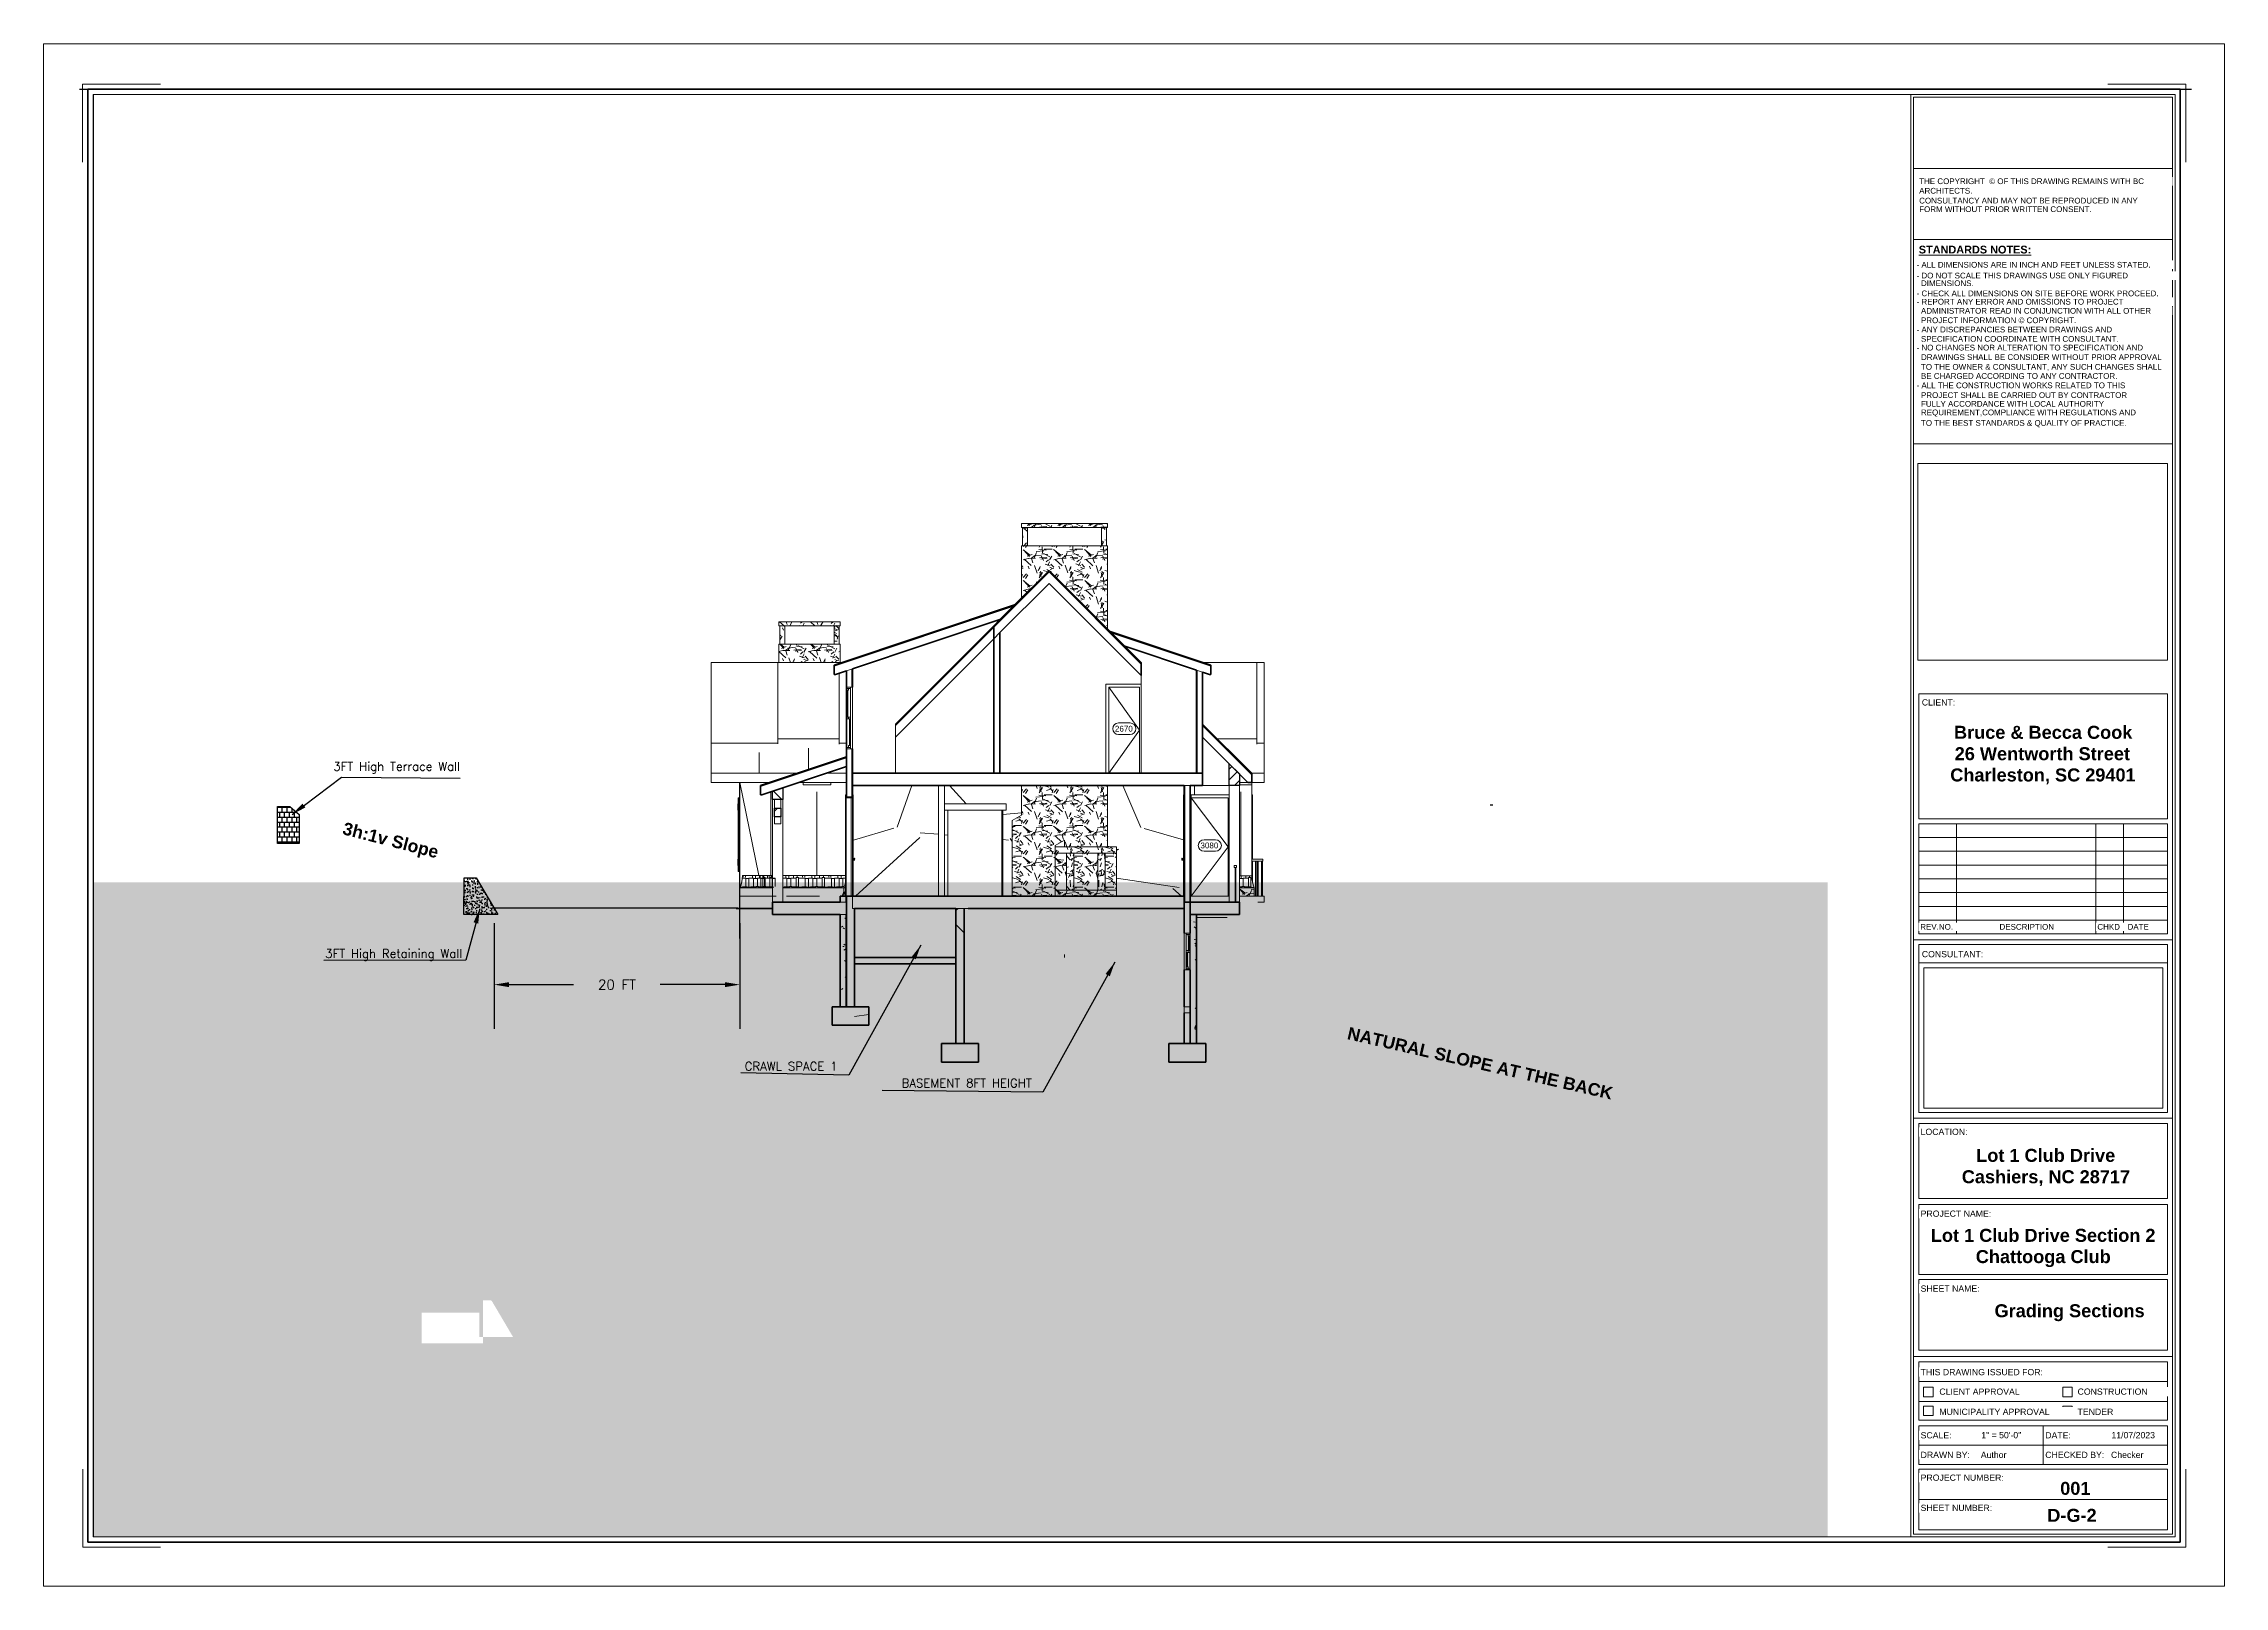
# Paper-space layout 'grading Section Sheet - (1)' of a CAD drawing. Header units: feet. Extents: x 0.3 to 16, y 0.2 to 11.3.
# The model-space entities are those that its viewports show. They can reach past a viewport. Long polylines and large blocks are cut down to what shows.
import ezdxf

# ---------------------------------------------------------------- set-up
doc = ezdxf.new("R2010")
doc.units = ezdxf.units.FT
doc.header["$MEASUREMENT"] = 0
doc.linetypes.add('Dash 1_16_', pattern=[0.125, 0.0625, -0.0625])
for name, color, linetype, lineweight in [('A-COLS', 52, 'Continuous', 9), ('A-DETL-THIN', 151, 'Continuous', 9), ('A-DOOR', 31, 'Continuous', 13), ('A-DOOR-FRAM', 31, 'Continuous', 9), ('A-DOOR-GLAZ', 31, 'Continuous', 30), ('A-DOOR-IDEN', 31, 'Continuous', 9), ('A-FLOR', 192, 'Continuous', 13), ('A-FLOR-HRAL', 11, 'Continuous', 9), ('A-GENM', 13, 'Continuous', 9), ('A-GLAZ', 151, 'Continuous', 13), ('A-ROOF', 132, 'Continuous', 9), ('A-ROOF-PATT', 132, 'Continuous', 9), ('A-WALL', 113, 'Continuous', 9), ('A-WALL-PATT', 111, 'Continuous', 13), ('C-BLDG-PADS', 91, 'Continuous', 9), ('G-ANNO-TTLB', 6, 'Continuous', 9), ('G-ANNO-TTLB-MEDM', 33, 'Continuous', 20), ('G-ANNO-TTLB-THIN', 151, 'Continuous', 9), ('G-ANNO-TTLB-WIDE', 214, 'Continuous', 50), ('S-BEAM', 12, 'Continuous', 9), ('S-FNDN', 32, 'Continuous', 13)]:
    doc.layers.add(name, color=color, linetype=linetype, lineweight=lineweight)
doc.layers.add('C-TOPO', color=7, linetype='Continuous')
doc.layers.add('G-SHBD', color=7, linetype='Continuous')
doc.styles.add('Arial', font='arial.ttf', dxfattribs={"height": 37.5})
doc.styles.add('Arial_1', font='arial.ttf', dxfattribs={"height": 42.1875})
doc.styles.add('Arial_B', font='arialbd.ttf', dxfattribs={"height": 0.059055})
doc.styles.add('Arial_B_1', font='arialbd.ttf', dxfattribs={"height": 0.098425})
doc.styles.get("Standard").update_dxf_attribs({"font": 'simplex.shx'})
doc.dimstyles.get("Standard").update_dxf_attribs({"dimtxt": 0.18, "dimasz": 0.18, "dimexe": 0.18, "dimexo": 0.0625, "dimgap": 0.09, "dimtad": 0, "dimtih": 1, "dimtoh": 1, "dimdec": 4, "dimzin": 0, "dimdsep": 46, "dimtxsty": 'Standard', "dimcen": 0.09, "dimadec": 0, "dimazin": 0, "dimtfac": 1, "dimtdec": 4, "dimtofl": 0, "dimtmove": 0, "dimatfit": 3, "dimfxl": 1, "dimtolj": 1, "dimtzin": 0, "dimarcsym": 0})
picture_1 = doc.add_image_def('image1.png', size_in_pixel=(1453, 721))
picture_2 = doc.add_image_def('image2.png', size_in_pixel=(779, 613))
pattern_1 = [(228.013, (-215.967, 108), (-239.9989413, -270.00100213), [4.036, -399.573]), (184.97, (-218.667, 105), (360.00032363, 30.00211492), [6.926, -685.678]), (132.51, (-225.567, 104.4), (299.9971683, -330.0022305), [4.884, -483.481]), (267.274, (-237.267, 96.9), (29.9967965, 600.00032336), [6.307, -624.407]), (292.834, (-237.567, 90.6), (-150.00225924, 359.99874897), [6.185, -612.281]), (357.274, (-235.167, 84.9), (-600.00032336, 29.9967965), [6.307, -624.407]), (37.694, (-228.867, 84.6), (-390.00092659, -299.99813787), [8.341, -825.745]), (72.255, (-222.267, 89.7), (210.00374472, 659.99897671), [7.875, -779.59]), (121.43, (-219.867, 97.2), (-240.00288346, 389.99832205), [6.328, -626.522]), (175.236, (-223.167, 102.6), (329.9993796, -30.001662), [7.225, -354.023]), (222.397, (-230.367, 103.2), (-360.00276806, -329.99747168), [9.343, -925.001]), (138.814, (-207.567, 96.6), (-209.9997065, 180.0004393), [3.189, -315.715]), (171.469, (-209.967, 98.7), (390.00020539, -60.00125402), [6.067, -600.645]), (225, (-215.967, 99.6), (4e-15, -29.99971), [4.243, -38.184]), (203.199, (-218.067, 103.2), (149.9995757, 60.001284), [2.285, -226.188]), (291.801, (-220.167, 102.3), (-29.999367, 90.000617), [3.231, -158.324]), (30.964, (-218.967, 99.3), (89.99963, 60.000363), [5.248, -169.681]), (161.565, (-214.467, 102), (60.000081, -30.000266), [3.795, -91.074]), (16.39, (-237.567, 102.3), (299.99964228, 90.0025161), [5.316, -526.285]), (70.346, (-232.467, 103.8), (-120.0009293, -329.9994508), [4.46, -441.522]), (293.199, (-214.467, 108), (-60.001284, 149.9995757), [4.569, -223.904]), (343.61, (-212.667, 103.8), (-299.99964228, 90.0025161), [5.316, -526.285]), (339.444, (-237.567, 83.7), (-150.0003327, 59.9997383), [5.126, -251.194]), (294.775, (-232.767, 81.9), (-149.99931893, 329.9999524), [4.295, -425.239]), (66.801, (-214.167, 78), (60.001284, 149.9995757), [4.569, -223.904]), (17.354, (-212.367, 82.2), (-389.99997407, -119.99944134), [5.029, -497.863]), (69.444, (-228.867, 78), (-59.9997383, -150.0003327), [2.563, -253.757]), (101.31, (-215.967, 78), (-29.9996344, 119.9998976), [1.53, -151.441]), (165.964, (-216.267, 79.5), (90.000247, -29.9995766), [6.185, -117.509]), (186.009, (-222.267, 81), (299.99979624, 30.0002203), [5.732, -567.418]), (303.69, (-218.967, 96.6), (-29.999503, 60.0002915), [4.327, -103.84]), (353.157, (-216.567, 93), (509.99980726, -60.00247769), [7.554, -747.827]), (60.945, (-209.067, 92.1), (-120.0014883, -209.9989446), [3.089, -305.78]), (90, (-207.567, 94.8), (-30, 30), [1.8, -28.2]), (120.256, (-222.867, 81.9), (119.99873755, -210.00061055), [4.168, -412.606]), (48.013, (-224.967, 85.5), (239.9989413, 270.00100213), [8.072, -395.537]), (0, (-219.567, 91.5), (30, 30), [7.8, -22.2]), (325.305, (-211.767, 91.5), (300.00097443, -209.99903527), [4.743, -469.598]), (254.055, (-207.867, 88.8), (-29.99913, -120.000731), [4.368, -214.035]), (207.646, (-209.067, 84.6), (-570.00002565, -299.99979143), [7.112, -704.084]), (175.426, (-215.367, 81.3), (-389.99963026, 30.00068859), [7.524, -744.872])]
pattern_2 = [(0, (7314.987, -3531.49), (19.125, 9), [4.5, -3.75, 5.25, -2.25, -9.75]), (0, (7314.987, -3531.49), (19.125, 9), [-15.75, 6.75, -3]), (0, (7319.487, -3531.115), (19.125, 9), [3.75, -14.25, 3, -4.5]), (0, (7328.487, -3532.052), (19.125, 9), [2.25, -23.25]), (90, (7314.987, -3531.49), (-6.375, 9), [8.625, -27.375]), (90, (7319.487, -3531.49), (-6.375, 9), [8.437, -27.562]), (90, (7323.237, -3531.49), (-6.375, 9), [7.875, -28.125]), (90, (7328.487, -3532.0524), (-6.375, 9), [8.625, -27.375]), (90, (7330.737, -3532.0524), (-6.375, 9), [8.625, -27.375]), (90, (7337.487, -3531.49), (-6.375, 9), [8.25, -27.75])]
pattern_3 = [(228.013, (-215.967, 108), (-239.9989413, -270.00100213), [4.036, -399.573]), (184.97, (-218.667, 105), (360.00032363, 30.00211492), [6.926, -685.678]), (132.51, (-225.567, 104.4), (299.9971683, -330.0022305), [4.884, -483.481]), (267.274, (-237.267, 96.9), (29.9967965, 600.00032336), [6.307, -624.407]), (292.834, (-237.567, 90.6), (-150.00225924, 359.99874897), [6.185, -612.281]), (357.274, (-235.167, 84.9), (-600.00032336, 29.9967965), [6.307, -624.407]), (37.694, (-228.867, 84.6), (-390.00092659, -299.99813787), [8.341, -825.745]), (72.255, (-222.267, 89.7), (210.00374472, 659.99897671), [7.875, -779.59]), (121.43, (-219.867, 97.2), (-240.00288346, 389.99832205), [6.329, -626.522]), (175.236, (-223.167, 102.6), (329.9993796, -30.001662), [7.225, -354.023]), (222.397, (-230.367, 103.2), (-360.00276806, -329.99747168), [9.343, -925.001]), (138.814, (-207.567, 96.6), (-209.9997065, 180.0004393), [3.189, -315.715]), (171.469, (-209.967, 98.7), (390.00020539, -60.00125402), [6.067, -600.645]), (225, (-215.967, 99.6), (4e-15, -29.99971), [4.243, -38.184]), (203.199, (-218.067, 103.2), (149.9995757, 60.001284), [2.285, -226.188]), (291.801, (-220.167, 102.3), (-29.999367, 90.000617), [3.231, -158.324]), (30.964, (-218.967, 99.3), (89.99963, 60.000363), [5.248, -169.681]), (161.565, (-214.467, 102), (60.000081, -30.000266), [3.795, -91.074]), (16.39, (-237.567, 102.3), (299.99964228, 90.0025161), [5.316, -526.285]), (70.346, (-232.467, 103.8), (-120.0009293, -329.9994508), [4.46, -441.522]), (293.199, (-214.467, 108), (-60.001284, 149.9995757), [4.569, -223.904]), (343.61, (-212.667, 103.8), (-299.99964228, 90.0025161), [5.316, -526.285]), (339.444, (-237.567, 83.7), (-150.0003327, 59.9997383), [5.126, -251.194]), (294.775, (-232.767, 81.9), (-149.99931893, 329.9999524), [4.295, -425.239]), (66.801, (-214.167, 78), (60.001284, 149.9995757), [4.569, -223.904]), (17.354, (-212.367, 82.2), (-389.99997407, -119.99944134), [5.029, -497.863]), (69.444, (-228.867, 78), (-59.9997383, -150.0003327), [2.563, -253.757]), (101.31, (-215.967, 78), (-29.9996344, 119.9998976), [1.53, -151.441]), (165.964, (-216.267, 79.5), (90.000247, -29.9995766), [6.185, -117.509]), (186.009, (-222.267, 81), (299.99979624, 30.0002203), [5.732, -567.418]), (303.69, (-218.967, 96.6), (-29.999503, 60.0002915), [4.327, -103.84]), (353.157, (-216.567, 93), (509.99980726, -60.00247769), [7.554, -747.827]), (60.945, (-209.067, 92.1), (-120.0014883, -209.9989446), [3.089, -305.78]), (90, (-207.567, 94.8), (-30, 30), [1.8, -28.2]), (120.256, (-222.867, 81.9), (119.99873755, -210.00061055), [4.168, -412.606]), (48.013, (-224.967, 85.5), (239.9989413, 270.00100213), [8.072, -395.537]), (0, (-219.567, 91.5), (30, 30), [7.8, -22.2]), (325.305, (-211.767, 91.5), (300.00097443, -209.99903527), [4.743, -469.598]), (254.055, (-207.867, 88.8), (-29.99913, -120.000731), [4.368, -214.035]), (207.646, (-209.067, 84.6), (-570.00002565, -299.99979143), [7.112, -704.084]), (175.426, (-215.367, 81.3), (-389.99963026, 30.00068859), [7.524, -744.872])]
pattern_4 = [(228.013, (-215.967, 108), (-239.998941, -270.001002), [4.036, -399.573]), (184.97, (-218.667, 105), (360.0003236, 30.002115), [6.926, -685.678]), (132.51, (-225.567, 104.4), (299.997168, -330.00223), [4.884, -483.481]), (267.274, (-237.267, 96.9), (29.9967965, 600.000323), [6.307, -624.407]), (292.834, (-237.567, 90.6), (-150.002259, 359.998749), [6.185, -612.281]), (357.274, (-235.167, 84.9), (-600.0003234, 29.9967965), [6.307, -624.407]), (37.694, (-228.867, 84.6), (-390.0009266, -299.998138), [8.341, -825.745]), (72.255, (-222.267, 89.7), (210.0037447, 659.9989767), [7.875, -779.59]), (121.43, (-219.867, 97.2), (-240.0028835, 389.998322), [6.329, -626.522]), (175.236, (-223.167, 102.6), (329.99938, -30.001662), [7.225, -354.023]), (222.397, (-230.367, 103.2), (-360.002768, -329.9974717), [9.343, -925.001]), (138.814, (-207.567, 96.6), (-209.999707, 180.00044), [3.189, -315.715]), (171.469, (-209.967, 98.7), (390.000205, -60.001254), [6.067, -600.645]), (225, (-215.967, 99.6), (4e-15, -29.9997), [4.243, -38.184]), (203.199, (-218.067, 103.2), (149.999576, 60.001284), [2.285, -226.188]), (291.801, (-220.167, 102.3), (-29.99937, 90.00062), [3.231, -158.324]), (30.964, (-218.967, 99.3), (89.99963, 60.00036), [5.248, -169.681]), (161.565, (-214.467, 102), (60.00008, -30.00027), [3.795, -91.074]), (16.39, (-237.567, 102.3), (299.999642, 90.002516), [5.316, -526.285]), (70.346, (-232.467, 103.8), (-120.00093, -329.999451), [4.46, -441.522]), (293.199, (-214.467, 108), (-60.001284, 149.999576), [4.569, -223.904]), (343.61, (-212.667, 103.8), (-299.999642, 90.002516), [5.316, -526.285]), (339.444, (-237.567, 83.7), (-150.000333, 59.99974), [5.126, -251.194]), (294.775, (-232.767, 81.9), (-149.999319, 329.999952), [4.295, -425.239]), (66.801, (-214.167, 78), (60.001284, 149.999576), [4.569, -223.904]), (17.354, (-212.367, 82.2), (-389.999974, -119.999441), [5.029, -497.863]), (69.444, (-228.867, 78), (-59.99974, -150.000333), [2.563, -253.757]), (101.31, (-215.967, 78), (-29.99963, 119.9999), [1.53, -151.441]), (165.964, (-216.267, 79.5), (90.00025, -29.99958), [6.185, -117.509]), (186.009, (-222.267, 81), (299.999796, 30.00022), [5.731, -567.418]), (303.69, (-218.967, 96.6), (-29.9995, 60.0003), [4.327, -103.84]), (353.157, (-216.567, 93), (509.9998073, -60.0024777), [7.554, -747.827]), (60.945, (-209.067, 92.1), (-120.001488, -209.998945), [3.089, -305.78]), (90, (-207.567, 94.8), (-30, 30), [1.8, -28.2]), (120.256, (-222.867, 81.9), (119.998738, -210.00061), [4.168, -412.606]), (48.013, (-224.967, 85.5), (239.998941, 270.001002), [8.072, -395.537]), (0, (-219.567, 91.5), (30, 30), [7.8, -22.2]), (325.305, (-211.767, 91.5), (300.000974, -209.999035), [4.743, -469.598]), (254.055, (-207.867, 88.8), (-29.99913, -120.00073), [4.368, -214.035]), (207.646, (-209.067, 84.6), (-570.0000257, -299.9997914), [7.112, -704.084]), (175.426, (-215.367, 81.3), (-389.9996303, 30.0006886), [7.524, -744.872])]
pattern_5 = [(228.013, (7019.4553, -3423.49), (-239.9989413, -270.001002), [4.036, -399.573]), (184.97, (7016.7553, -3426.4899), (360.0003236, 30.002115), [6.926, -685.678]), (132.51, (7009.8553, -3427.09), (299.9971683, -330.0022305), [4.884, -483.481]), (267.274, (6998.1553, -3434.59), (29.9967965, 600.0003234), [6.307, -624.407]), (292.834, (6997.8553, -3440.89), (-150.0022592, 359.998749), [6.185, -612.281]), (357.274, (7000.2553, -3446.59), (-600.0003234, 29.9967965), [6.307, -624.407]), (37.694, (7006.5553, -3446.8899), (-390.0009266, -299.9981379), [8.341, -825.745]), (72.255, (7013.1553, -3441.7899), (210.0037447, 659.9989767), [7.875, -779.59]), (121.43, (7015.5553, -3434.29), (-240.0028835, 389.998322), [6.328, -626.522]), (175.236, (7012.2553, -3428.89), (329.99938, -30.001662), [7.225, -354.023]), (222.397, (7005.0553, -3428.2899), (-360.0027681, -329.9974717), [9.343, -925.001]), (138.814, (7027.8553, -3434.89), (-209.999707, 180.000439), [3.189, -315.715]), (171.469, (7025.4553, -3432.79), (390.0002054, -60.001254), [6.067, -600.645]), (225, (7019.455, -3431.89), (4e-15, -29.9997), [4.243, -38.184]), (203.199, (7017.3553, -3428.29), (149.999576, 60.001284), [2.285, -226.188]), (291.801, (7015.2553, -3429.19), (-29.999367, 90.000617), [3.231, -158.324]), (30.964, (7016.4553, -3432.19), (89.99963, 60.000363), [5.248, -169.681]), (161.565, (7020.955, -3429.49), (60.00008, -30.00027), [3.795, -91.074]), (16.39, (6997.8553, -3429.19), (299.9996423, 90.002516), [5.316, -526.285]), (70.346, (7002.9553, -3427.69), (-120.0009293, -329.999451), [4.46, -441.522]), (293.199, (7020.9553, -3423.49), (-60.001284, 149.999576), [4.569, -223.904]), (343.61, (7022.7553, -3427.69), (-299.9996423, 90.002516), [5.316, -526.285]), (339.444, (6997.8553, -3447.79), (-150.000333, 59.999738), [5.126, -251.194]), (294.775, (7002.6553, -3449.59), (-149.999319, 329.9999524), [4.295, -425.239]), (66.801, (7021.2553, -3453.49), (60.001284, 149.999576), [4.569, -223.904]), (17.354, (7023.0553, -3449.29), (-389.999974, -119.9994413), [5.029, -497.863]), (69.444, (7006.5553, -3453.49), (-59.999738, -150.000333), [2.563, -253.757]), (101.31, (7019.455, -3453.49), (-29.999634, 119.999898), [1.53, -151.441]), (165.964, (7019.155, -3451.99), (90.00025, -29.999577), [6.185, -117.509]), (186.009, (7013.1553, -3450.49), (299.9997962, 30.0002203), [5.731, -567.418]), (303.69, (7016.455, -3434.89), (-29.9995, 60.00029), [4.327, -103.84]), (353.157, (7018.8553, -3438.4899), (509.9998073, -60.0024777), [7.554, -747.827]), (60.945, (7026.3553, -3439.39), (-120.001488, -209.998945), [3.089, -305.78]), (90, (7027.855, -3436.69), (-30, 30), [1.8, -28.2]), (120.256, (7012.5553, -3449.59), (119.9987376, -210.0006105), [4.168, -412.606]), (48.013, (7010.4553, -3445.99), (239.998941, 270.001002), [8.072, -395.537]), (0, (7015.855, -3439.99), (30, 30), [7.8, -22.2]), (325.305, (7023.6553, -3439.99), (300.0009744, -209.9990353), [4.743, -469.598]), (254.055, (7027.5553, -3442.69), (-29.99913, -120.000731), [4.368, -214.035]), (207.646, (7026.3553, -3446.8899), (-570.0000257, -299.9997914), [7.112, -704.084]), (175.426, (7020.0553, -3450.1899), (-389.9996303, 30.0006886), [7.524, -744.872])]
pattern_6 = [(135, (-237.567, 78), (-5.3033, -5.3033), [])]

psp = doc.layouts.new('grading Section Sheet - (1)')

msp = doc.modelspace()

# ---------------------------------------------------------------- texts
at = {"char_height": 0.7, "width": 20.7144, "attachment_point": 6}
for s, insert in [('\\A1;3FT High Terrace Wall', (6637.58, -4322.66)), ('\\A1;3FT High Retaining Wall', (6637.76, -4337.89)), ('\\A1;CRAWL SPACE 1', (6668.31, -4346.94)), ('\\A1;BASEMENT 8FT HEIGHT', (6684.11, -4348.31))]:
    msp.add_mtext(s, dxfattribs=dict(at, insert=insert))

# ---------------------------------------------------------------- blocks, each defined once
blk = doc.blocks.new('A3 pro - A3-PRO-378740-SITE PLAN')
at = {"layer": 'G-ANNO-TTLB'}
for p, q in [((25.454, 0.014), (25.454, 11.706)), ((25.454, 11.706), (41.99, 11.706)), ((41.99, 11.706), (41.99, 0.014)), ((41.99, 0.014), (25.454, 0.014))]:
    blk.add_line(p, q, dxfattribs=at)
at = {"layer": 'G-ANNO-TTLB-MEDM'}
for p, q in [((41.615, 11.321), (25.829, 11.321)), ((25.829, 11.321), (25.829, 0.388)), ((39.612, 0.388), (39.612, 11.321)), ((41.595, 11.301), (39.632, 11.301)), ((39.632, 0.408), (39.632, 11.301)), ((41.105, 11.399), (41.696, 11.399)), ((41.595, 11.301), (41.595, 0.408)), ((41.615, 11.321), (41.615, 0.388)), ((41.696, 11.399), (41.696, 10.808)), ((39.632, 10.76), (41.595, 10.76)), ((39.632, 10.222), (41.595, 10.222)), ((39.632, 8.672), (41.595, 8.672)), ((39.673, 5.832), (39.673, 6.778)), ((39.673, 6.778), (41.558, 6.778)), ((41.558, 6.778), (41.558, 5.832)), ((41.558, 5.832), (39.673, 5.832)), ((39.673, 4.959), (39.673, 5.793)), ((39.673, 5.793), (41.558, 5.793)), ((39.959, 5.793), (39.959, 4.959)), ((41.015, 5.793), (41.015, 4.959)), ((41.224, 5.793), (41.224, 4.959)), ((41.558, 5.793), (41.558, 4.959)), ((39.673, 5.689), (41.558, 5.689)), ((39.673, 5.585), (41.558, 5.585)), ((39.673, 5.48), (41.558, 5.48)), ((39.673, 5.376), (41.558, 5.376)), ((39.673, 5.272), (41.558, 5.272)), ((39.673, 5.167), (41.558, 5.167)), ((39.673, 5.063), (41.558, 5.063)), ((39.632, 4.913), (41.595, 4.913)), ((41.558, 4.959), (39.673, 4.959)), ((39.673, 3.606), (39.673, 4.878)), ((39.673, 4.878), (41.558, 4.878)), ((41.558, 4.878), (41.558, 3.606)), ((39.673, 4.739), (41.558, 4.739)), ((39.632, 3.563), (41.595, 3.563)), ((41.558, 3.606), (39.673, 3.606)), ((39.673, 2.952), (39.673, 3.522)), ((39.673, 3.522), (41.558, 3.522)), ((41.558, 3.522), (41.558, 2.952)), ((41.558, 2.952), (39.673, 2.952)), ((39.673, 2.378), (39.673, 2.908)), ((39.673, 2.908), (41.558, 2.908)), ((41.558, 2.908), (41.558, 2.378)), ((41.558, 2.378), (39.673, 2.378)), ((39.673, 1.803), (39.673, 2.34)), ((39.673, 2.34), (41.558, 2.34)), ((41.558, 2.34), (41.558, 1.803)), ((39.632, 1.755), (41.595, 1.755)), ((41.558, 1.803), (39.673, 1.803)), ((39.673, 1.272), (39.673, 1.714)), ((39.673, 1.714), (41.558, 1.714)), ((41.558, 1.714), (41.558, 1.272)), ((39.673, 1.567), (41.558, 1.567)), ((39.708, 1.45), (39.708, 1.522)), ((39.708, 1.522), (39.78, 1.522)), ((39.78, 1.522), (39.78, 1.45)), ((40.763, 1.45), (40.763, 1.522)), ((40.763, 1.522), (40.835, 1.522)), ((40.835, 1.522), (40.835, 1.45)), ((39.673, 1.415), (41.558, 1.415)), ((39.78, 1.45), (39.708, 1.45)), ((39.78, 1.379), (39.708, 1.379)), ((39.708, 1.379), (39.708, 1.308)), ((39.78, 1.308), (39.78, 1.379)), ((40.835, 1.45), (40.763, 1.45)), ((40.835, 1.379), (40.763, 1.379)), ((40.763, 1.379), (40.763, 1.308)), ((40.835, 1.308), (40.835, 1.379)), ((41.558, 1.272), (39.673, 1.272)), ((39.673, 0.937), (39.673, 1.231)), ((39.673, 1.231), (41.558, 1.231)), ((39.708, 1.308), (39.78, 1.308)), ((40.615, 1.231), (40.615, 0.937)), ((40.763, 1.308), (40.835, 1.308)), ((41.558, 1.231), (41.558, 0.937)), ((39.673, 1.084), (41.558, 1.084)), ((41.558, 0.937), (39.673, 0.937)), ((39.673, 0.442), (39.673, 0.901)), ((39.673, 0.901), (41.558, 0.901)), ((41.558, 0.901), (41.558, 0.442)), ((41.696, 0.31), (41.696, 0.901)), ((39.673, 0.671), (41.558, 0.671)), ((25.829, 0.388), (41.615, 0.388)), ((39.632, 0.408), (41.595, 0.408)), ((41.558, 0.442), (39.673, 0.442)), ((41.105, 0.31), (41.696, 0.31))]:
    blk.add_line(p, q, dxfattribs=at)
at = {"layer": 'G-ANNO-TTLB-THIN'}
for p, q in [((25.749, 11.4), (26.34, 11.4)), ((25.749, 10.809), (25.749, 11.4)), ((25.75, 0.901), (25.75, 0.31)), ((25.75, 0.31), (26.341, 0.31))]:
    blk.add_line(p, q, dxfattribs=at)
at = {"layer": 'G-ANNO-TTLB-WIDE'}
for p, q in [((25.789, 11.36), (25.789, 0.349)), ((41.654, 11.36), (25.789, 11.36)), ((39.48, 11.36), (41.654, 11.36)), ((41.654, 11.36), (41.654, 0.349)), ((25.789, 0.349), (41.654, 0.349))]:
    blk.add_line(p, q, dxfattribs=at)
at = {"layer": 'G-ANNO-TTLB'}
image = blk.add_image(picture_2, insert=(39.665, 7.034), size_in_units=(1.892, 1.489), dxfattribs=at)
image.dxf.flags = 7
image = blk.add_image(picture_1, insert=(39.711, 3.639), size_in_units=(1.811, 1.063), dxfattribs=at)
image.dxf.flags = 7
at = {"layer": 'G-ANNO-TTLB', "attachment_point": 1, "bg_fill": 3, "box_fill_scale": 1.25, "bg_fill_color": 256, "bg_fill_true_color": 13158600, "bg_fill_transparency": 0}
for s, insert, char_height, width, style in [('THE COPYRIGHT  © OF THIS DRAWING REMAINS WITH BC ', (39.675, 10.685), 0.04331, 1.91171, 'Arial_1'), ('- ALL DIMENSIONS ARE IN INCH AND FEET UNLESS STATED.', (39.655, 10.052), 0.04331, 1.93938, 'Arial_1'), ('CLIENT:', (39.695, 6.737), 0.0472, 0.32825, 'Arial'), ('REV.NO.', (39.683, 5.034), 0.0433, 0.30931, 'Arial_1'), ('DESCRIPTION', (40.284, 5.034), 0.04331, 0.50816, 'Arial_1'), ('CHKD', (41.026, 5.034), 0.0433, 0.21147, 'Arial_1'), ('CONSULTANT:', (39.695, 4.829), 0.04724, 0.59653, 'Arial'), ('LOCATION:', (39.686, 3.482), 0.0472, 0.46081, 'Arial'), ('PROJECT NAME:', (39.686, 2.862), 0.04724, 0.69122, 'Arial'), ('SHEET NAME:', (39.686, 2.294), 0.04724, 0.57759, 'Arial'), ('CLIENT APPROVAL', (39.828, 1.513), 0.04724, 0.77959, 'Arial'), ('SCALE:', (39.686, 1.182), 0.0472, 0.30616, 'Arial'), ('DATE:', (40.631, 1.182), 0.0472, 0.2525, 'Arial'), ('PROJECT NUMBER:', (39.686, 0.861), 0.04724, 0.81431, 'Arial'), ('SHEET NUMBER:', (39.686, 0.632), 0.04724, 0.70069, 'Arial')]:
    blk.add_mtext(s, dxfattribs=dict(at, insert=insert, char_height=char_height, width=width, style=style))
for s, insert, char_height, width, style in [('ARCHITECTS.', (39.675, 10.613), 0.04331, 0.49237, 'Arial_1'), ('\\LSTANDARDS NOTES:', (39.672, 10.175), 0.05906, 1.02578, 'Arial_B'), ('- DO NOT SCALE THIS DRAWINGS USE ONLY FIGURED', (39.655, 9.97), 0.04331, 1.95385, 'Arial_1'), ('DATE', (41.255, 5.034), 0.0433, 0.19569, 'Arial_1'), ('MUNICIPALITY APPROVAL', (39.828, 1.36), 0.04724, 1.07313, 'Arial'), ('DRAWN BY:', (39.686, 1.034), 0.0472, 0.49553, 'Arial'), ('CHECKED BY:', (40.631, 1.034), 0.04724, 0.58391, 'Arial')]:
    blk.add_mtext(s, dxfattribs=dict(at, insert=insert, char_height=char_height, width=width, style=style))
for s, insert, char_height, width, style in [('CONSULTANCY AND MAY NOT BE REPRODUCED IN ANY ', (39.675, 10.538), 0.04331, 1.89643, 'Arial_1'), ('  DIMENSIONS.', (39.655, 9.912), 0.04331, 0.53656, 'Arial_1'), ('CONSTRUCTION', (40.876, 1.513), 0.04724, 0.68491, 'Arial')]:
    blk.add_mtext(s, dxfattribs=dict(at, insert=insert, char_height=char_height, width=width, style=style))
for s, insert, char_height, width, style in [('FORM WITHOUT PRIOR WRITTEN CONSENT.', (39.675, 10.473), 0.04331, 1.61916, 'Arial_1'), ('- CHECK ALL DIMENSIONS ON SITE BEFORE WORK PROCEED.', (39.655, 9.835), 0.04331, 1.9249, 'Arial_1'), ('THIS DRAWING ISSUED FOR:', (39.686, 1.661), 0.04724, 1.21831, 'Arial'), ('TENDER', (40.876, 1.36), 0.0472, 0.35034, 'Arial')]:
    blk.add_mtext(s, dxfattribs=dict(at, insert=insert, char_height=char_height, width=width, style=style))
at = {"layer": 'G-ANNO-TTLB', "insert": (39.655, 9.772), "char_height": 0.04331, "width": 1.94741, "attachment_point": 1, "style": 'Arial_1', "bg_fill": 3, "box_fill_scale": 1.25, "bg_fill_color": 256, "bg_fill_true_color": 13158600, "bg_fill_transparency": 0}
blk.add_mtext('- REPORT ANY ERROR AND OMISSIONS TO PROJECT', dxfattribs=at)
at = {"layer": 'G-ANNO-TTLB', "insert": (39.655, 9.703), "char_height": 0.04331, "width": 1.92809, "attachment_point": 1, "style": 'Arial_1', "bg_fill": 3, "box_fill_scale": 1.25, "bg_fill_color": 256, "bg_fill_true_color": 13158600, "bg_fill_transparency": 0}
blk.add_mtext('  ADMINISTRATOR READ IN CONJUNCTION WITH ALL OTHER', dxfattribs=at)
at = {"layer": 'G-ANNO-TTLB', "insert": (39.655, 9.631), "char_height": 0.04331, "width": 1.50238, "attachment_point": 1, "style": 'Arial_1', "bg_fill": 3, "box_fill_scale": 1.25, "bg_fill_color": 256, "bg_fill_true_color": 13158600, "bg_fill_transparency": 0}
blk.add_mtext('  PROJECT INFORMATION © COPYRIGHT.', dxfattribs=at)
at = {"layer": 'G-ANNO-TTLB', "insert": (39.655, 9.561), "char_height": 0.04331, "width": 1.83062, "attachment_point": 1, "style": 'Arial_1', "bg_fill": 3, "box_fill_scale": 1.25, "bg_fill_color": 256, "bg_fill_true_color": 13158600, "bg_fill_transparency": 0}
blk.add_mtext('- ANY DISCREPANCIES BETWEEN DRAWINGS AND', dxfattribs=at)
at = {"layer": 'G-ANNO-TTLB', "insert": (39.655, 9.49), "char_height": 0.04331, "width": 1.88744, "attachment_point": 1, "style": 'Arial_1', "bg_fill": 3, "box_fill_scale": 1.25, "bg_fill_color": 256, "bg_fill_true_color": 13158600, "bg_fill_transparency": 0}
blk.add_mtext('  SPECIFICATION COORDINATE WITH CONSULTANT.', dxfattribs=at)
at = {"layer": 'G-ANNO-TTLB', "insert": (39.655, 9.424), "char_height": 0.04331, "width": 1.9205, "attachment_point": 1, "style": 'Arial_1', "bg_fill": 3, "box_fill_scale": 1.25, "bg_fill_color": 256, "bg_fill_true_color": 13158600, "bg_fill_transparency": 0}
blk.add_mtext('- NO CHANGES NOR ALTERATION TO SPECIFICATION AND', dxfattribs=at)
at = {"layer": 'G-ANNO-TTLB', "insert": (39.655, 9.352), "char_height": 0.04331, "width": 1.92429, "attachment_point": 1, "style": 'Arial_1', "bg_fill": 3, "box_fill_scale": 1.25, "bg_fill_color": 256, "bg_fill_true_color": 13158600, "bg_fill_transparency": 0}
blk.add_mtext('  DRAWINGS SHALL BE CONSIDER WITHOUT PRIOR APPROVAL', dxfattribs=at)
at = {"layer": 'G-ANNO-TTLB', "insert": (39.655, 9.278), "char_height": 0.04331, "width": 1.9205, "attachment_point": 1, "style": 'Arial_1', "bg_fill": 3, "box_fill_scale": 1.25, "bg_fill_color": 256, "bg_fill_true_color": 13158600, "bg_fill_transparency": 0}
blk.add_mtext('  TO THE OWNER & CONSULTANT, ANY SUCH CHANGES SHALL', dxfattribs=at)
at = {"layer": 'G-ANNO-TTLB', "insert": (39.655, 9.209), "char_height": 0.04331, "width": 1.88428, "attachment_point": 1, "style": 'Arial_1', "bg_fill": 3, "box_fill_scale": 1.25, "bg_fill_color": 256, "bg_fill_true_color": 13158600, "bg_fill_transparency": 0}
blk.add_mtext('  BE CHARGED ACCORDING TO ANY CONTRACTOR.', dxfattribs=at)
at = {"layer": 'G-ANNO-TTLB', "insert": (39.655, 9.138), "char_height": 0.04331, "width": 1.90342, "attachment_point": 1, "style": 'Arial_1', "bg_fill": 3, "box_fill_scale": 1.25, "bg_fill_color": 256, "bg_fill_true_color": 13158600, "bg_fill_transparency": 0}
blk.add_mtext('- ALL THE CONSTRUCTION WORKS RELATED TO THIS', dxfattribs=at)
at = {"layer": 'G-ANNO-TTLB', "insert": (39.655, 9.064), "char_height": 0.04331, "width": 1.88824, "attachment_point": 1, "style": 'Arial_1', "bg_fill": 3, "box_fill_scale": 1.25, "bg_fill_color": 256, "bg_fill_true_color": 13158600, "bg_fill_transparency": 0}
blk.add_mtext('  PROJECT SHALL BE CARRIED OUT BY CONTRACTOR', dxfattribs=at)
at = {"layer": 'G-ANNO-TTLB', "insert": (39.655, 8.998), "char_height": 0.04331, "width": 1.75172, "attachment_point": 1, "style": 'Arial_1', "bg_fill": 3, "box_fill_scale": 1.25, "bg_fill_color": 256, "bg_fill_true_color": 13158600, "bg_fill_transparency": 0}
blk.add_mtext('  FULLY ACCORDANCE WITH LOCAL AUTHORITY', dxfattribs=at)
at = {"layer": 'G-ANNO-TTLB', "insert": (39.655, 8.933), "char_height": 0.04331, "width": 1.87875, "attachment_point": 1, "style": 'Arial_1', "bg_fill": 3, "box_fill_scale": 1.25, "bg_fill_color": 256, "bg_fill_true_color": 13158600, "bg_fill_transparency": 0}
blk.add_mtext('  REQUIREMENT,COMPLIANCE WITH REGULATIONS AND', dxfattribs=at)
at = {"layer": 'G-ANNO-TTLB', "insert": (39.655, 8.853), "char_height": 0.04331, "width": 1.88254, "attachment_point": 1, "style": 'Arial_1', "bg_fill": 3, "box_fill_scale": 1.25, "bg_fill_color": 256, "bg_fill_true_color": 13158600, "bg_fill_transparency": 0}
blk.add_mtext('  TO THE BEST STANDARDS & QUALITY OF PRACTICE.', dxfattribs=at)
blk = doc.blocks.new('FP_2_14-BUILDING SECTION 2')
at = {"layer": 'A-WALL-PATT', "lineweight": 9}
for p, q in [((-432.9, 8.6), (-435.7, 8.6)), ((-432.6, 17.6), (-433.6, 17.6)), ((-426.2, 9), (-432.9, 9)), ((-432.9, 9), (-432.9, 8.1)), ((-430.3, 18.2), (-432.6, 18.2)), ((-432.6, 18.2), (-432.6, 15.3)), ((-432.6, 15.3), (-432.6, 12.6)), ((-432.6, 12.6), (-432.6, 9.8)), ((-431.4, 20), (-431.4, 18.7)), ((-430.3, 18.2), (-430.3, 15.3)), ((-425.1, 17.6), (-430.3, 17.6)), ((-430.3, 15.3), (-430.3, 12.6)), ((-430.3, 12.6), (-430.3, 9.8)), ((-427.7, 20), (-427.7, 18.2)), ((-423.9, 9.5), (-426.2, 9.5)), ((-426.2, 9.5), (-426.2, 8.1)), ((-425.1, 17.6), (-425.1, 15)), ((-421.4, 17.2), (-425.1, 17.2)), ((-425.1, 15), (-425.1, 12.5)), ((-425.1, 12.5), (-425.1, 10)), ((-423.9, 9.5), (-423.9, 8.1)), ((-421.4, 9), (-423.9, 9)), ((-423.2, 20), (-423.2, 18)), ((-410.4, 9), (-411.4, 9))]:
    blk.add_line(p, q, dxfattribs=at)
blk = doc.blocks.new('FP_2_15-BUILDING SECTION 2')
at = {"layer": 'A-WALL-PATT', "lineweight": 9}
blk.add_line((-374.2, 9.5), (-374.4, 9.5), dxfattribs=at)
blk = doc.blocks.new('Basic Wall _ Generic - 6_ Shingle - ___-636447-BUILDING SECTION 2')
at = {"layer": 'A-WALL'}
for p, q in [((-421.4, 8), (-435.9, 8)), ((-433.4, 20), (-421.4, 20)), ((-410.4, 8), (-411.4, 8)), ((-410.4, 12.5), (-410.4, 8)), ((-374.4, 8), (-374.4, 12.5)), ((-374.2, 8), (-374.4, 8))]:
    blk.add_line(p, q, dxfattribs=at)
at = {"layer": 'A-WALL', "flags": 128}
blk.add_lwpolyline([(-435.9, 8), (-434.9, 10.9), (-434.1, 13.9), (-433.6, 16.9), (-433.4, 20)], dxfattribs=at)
at = {"layer": 'A-WALL'}
for name in ['FP_2_14-BUILDING SECTION 2', 'FP_2_15-BUILDING SECTION 2']:
    blk.add_blockref(name, (0, 0), dxfattribs=at)
blk = doc.blocks.new('Basic Wall _ Generic - 6_ Shingle - ___-636446-BUILDING SECTION 2')
at = {"layer": 'A-WALL-PATT', "lineweight": 9}
h = blk.add_hatch(dxfattribs=at)
h.set_pattern_fill('FP2_12', color=256, style=0, pattern_type=2)
h.set_pattern_definition(pattern_1)
h.paths.add_polyline_path([(-421.4, 0), (-421.4, 8), (-435.9, 8), (-435.9, 0), (-427.4, 0)])
h.paths.add_polyline_path([(-410.4, 0), (-410.4, 8), (-411.4, 8), (-411.4, 0)])
at = {"layer": 'A-WALL'}
for p, q in [((-435.9, 0), (-435.9, 8)), ((-421.4, 8), (-435.9, 8)), ((-410.4, 8), (-411.4, 8)), ((-410.4, 8), (-410.4, 0)), ((-374.4, 0), (-374.4, 8)), ((-374.2, 8), (-374.4, 8))]:
    blk.add_line(p, q, dxfattribs=at)
blk = doc.blocks.new('Basic Wall _ Generic - 6_ Shingle - ___-636449-BUILDING SECTION 2')
at = {"layer": 'A-WALL', "flags": 128}
blk.add_lwpolyline([(-433.4, 20), (-433.6, 16.9), (-434.1, 13.9), (-434.9, 10.9), (-435.9, 8)], dxfattribs=at)
blk = doc.blocks.new('Basic Wall _ Generic - 6_ Shingle - ___-636448-BUILDING SECTION 2')
at = {"layer": 'A-WALL'}
blk.add_line((-435.9, 8), (-435.9, 0), dxfattribs=at)
blk = doc.blocks.new('Walls 2 - Walls 1-377723-BUILDING SECTION 2')
at = {"layer": 'A-WALL-PATT', "lineweight": 9}
h = blk.add_hatch(dxfattribs=at)
h.set_pattern_fill('FP2_12', color=256, style=0, pattern_type=2)
h.set_pattern_definition(pattern_1)
h.paths.add_polyline_path([(-241.4, 42), (-241.4, 48), (-301.4, 48), (-301.4, 42), (-253.8, 42)])
h = blk.add_hatch(dxfattribs=at)
h.set_pattern_fill('FP2_12', color=256, style=0, pattern_type=2)
h.set_pattern_definition(pattern_1)
h.paths.add_polyline_path([(-290.3, 6), (-290.3, 42), (-301.4, 42), (-301.4, 6), (-290.4, 6)])
h = blk.add_hatch(dxfattribs=at)
h.set_pattern_fill('FP2_16', color=256, style=0, pattern_type=2)
h.set_pattern_definition([(237.527, (-295.612, 108), (-169.707422, -269.998458), [3.556, -352.042]), (187.011, (-297.521, 105), (254.558518, 30.00071), [4.916, -486.663]), (122.951, (-302.4, 104.4), (212.134915, -329.998027), [4.29, -424.72]), (268.071, (-310.673, 96.9), (21.218642, 599.999774), [6.304, -624.053]), (286.58, (-310.885, 90.6), (-106.067211, 359.999278), [5.947, -588.78]), (356.147, (-309.188, 84.9), (-424.263907, 30.002016), [4.465, -442.021]), (47.539, (-304.733, 84.6), (-275.771505, -299.999732), [6.913, -684.39]), (77.25, (-300.067, 89.7), (148.49417, 659.9997805), [7.69, -761.271]), (113.37, (-298.37, 97.2), (-169.704565, 390.00043), [5.883, -582.378]), (173.279, (-300.703, 102.6), (233.3457, -29.99871), [5.126, -251.194]), (232.244, (-305.794, 103.2), (-254.558707, -330.0003575), [7.968, -788.869]), (128.942, (-289.672, 96.6), (-148.49081, 180.0009), [2.7, -267.3]), (168.023, (-291.369, 98.7), (275.771918, -60.001083), [4.337, -429.368]), (234.736, (-295.612, 99.6), (0.0005, -30.0004), [3.674, -33.068]), (211.22, (-297.097, 103.2), (106.06528, 60.0004), [1.736, -171.901]), (285.793, (-298.582, 102.3), (-21.21339, 89.99989), [3.118, -152.767]), (40.316, (-297.733, 99.3), (63.63945, 60.00083), [4.173, -134.931]), (154.761, (-294.551, 102), (42.4266, -29.9993), [2.814, -67.542]), (22.585, (-310.885, 102.3), (212.13196, 90.001163), [3.906, -386.671]), (75.827, (-307.279, 103.8), (-84.852447, -329.99975), [4.332, -428.854]), (286.859, (-294.551, 108), (-42.426176, 150.000486), [4.389, -215.042]), (337.415, (-293.278, 103.8), (-212.13196, 90.001163), [3.906, -386.671]), (332.062, (-310.885, 83.7), (-106.06677, 59.99961), [3.842, -188.252]), (288.074, (-307.491, 81.9), (-106.063608, 330.000638), [4.102, -406.141]), (73.141, (-294.339, 78), (42.42618, 150.00049), [4.389, -215.042]), (23.843, (-293.066, 82.2), (-275.770728, -120.00167), [3.711, -367.369]), (75.149, (-304.733, 78), (-42.4263, -150.00055), [2.483, -245.811]), (98.049, (-295.612, 78), (-21.21236, 120), [1.515, -149.978]), (160.529, (-295.824, 79.5), (63.63975, -29.9997), [4.5, -85.5]), (188.467, (-300.067, 81), (212.131983, 29.999228), [4.075, -403.417]), (295.239, (-297.733, 96.6), (-21.21264, 59.9998), [3.98, -95.519]), (350.368, (-296.036, 93), (360.624263, -60.002305), [5.379, -532.533]), (68.553, (-290.733, 92.1), (-84.85378, -209.99917), [2.901, -287.185]), (90, (-289.672, 94.8), (-21.213, 30), [1.8, -28.2]), (112.415, (-300.491, 81.9), (84.85252, -209.99997), [3.894, -385.528]), (57.527, (-301.976, 85.5), (169.707422, 269.998458), [7.112, -348.486]), (0, (-298.157, 91.5), (21.213, 30), [5.515, -15.698]), (315.606, (-292.642, 91.5), (212.132627, -209.999862), [3.859, -382.081]), (258.578, (-289.884, 88.8), (-21.21408, -119.99946), [4.285, -209.958]), (216.53, (-290.733, 84.6), (-403.052372, -299.998452), [5.544, -548.848]), (173.545, (-295.188, 81.3), (-275.771445, 30.0012), [5.337, -528.376])])
h.paths.add_polyline_path([(-290.3, 6), (-283.2, 6), (-283.2, 42), (-290.3, 42), (-290.3, 26)])
h = blk.add_hatch(dxfattribs=at)
h.set_pattern_fill('FP2_12', color=256, style=0, pattern_type=2)
h.set_pattern_definition(pattern_1)
h.paths.add_polyline_path([(-283.2, 6), (-259.5, 6), (-259.5, 42), (-283.2, 42), (-283.2, 26)])
h = blk.add_hatch(dxfattribs=at)
h.set_pattern_fill('FP2_17', color=256, style=0, pattern_type=2)
h.set_pattern_definition([(237.527, (-182.76, 108), (-169.707422, -269.998458), [3.556, -352.042]), (187.011, (-184.669, 105), (254.558518, 30.00071), [4.916, -486.663]), (122.951, (-189.548, 104.4), (212.134915, -329.998027), [4.29, -424.72]), (268.071, (-197.822, 96.9), (21.218642, 599.999774), [6.304, -624.053]), (286.58, (-198.034, 90.6), (-106.067211, 359.999278), [5.947, -588.78]), (356.147, (-196.337, 84.9), (-424.263907, 30.002016), [4.465, -442.021]), (47.539, (-191.882, 84.6), (-275.771505, -299.999732), [6.913, -684.39]), (77.25, (-187.215, 89.7), (148.4941703, 659.9997805), [7.69, -761.271]), (113.37, (-185.518, 97.2), (-169.704565, 390.000429), [5.883, -582.378]), (173.279, (-187.851, 102.6), (233.3457, -29.99871), [5.126, -251.194]), (232.244, (-192.943, 103.2), (-254.558707, -330.0003575), [7.968, -788.869]), (128.942, (-176.821, 96.6), (-148.49081, 180.0009), [2.7, -267.3]), (168.023, (-178.518, 98.7), (275.771918, -60.001083), [4.337, -429.368]), (234.736, (-182.76, 99.6), (0.0005, -30.0004), [3.674, -33.068]), (211.22, (-184.245, 103.2), (106.06528, 60.0004), [1.736, -171.901]), (285.793, (-185.73, 102.3), (-21.21339, 89.99989), [3.118, -152.767]), (40.316, (-184.882, 99.3), (63.63945, 60.00083), [4.173, -134.931]), (154.761, (-181.7, 102), (42.4266, -29.9993), [2.814, -67.542]), (22.585, (-198.034, 102.3), (212.13196, 90.001163), [3.906, -386.671]), (75.827, (-194.428, 103.8), (-84.852447, -329.99975), [4.332, -428.854]), (286.859, (-181.7, 108), (-42.426176, 150.000486), [4.389, -215.042]), (337.415, (-180.427, 103.8), (-212.13196, 90.001163), [3.906, -386.671]), (332.062, (-198.034, 83.7), (-106.06677, 59.99961), [3.842, -188.252]), (288.074, (-194.64, 81.9), (-106.063608, 330.000638), [4.102, -406.141]), (73.141, (-181.487, 78), (42.426176, 150.000486), [4.389, -215.042]), (23.843, (-180.215, 82.2), (-275.770728, -120.001668), [3.711, -367.369]), (75.149, (-191.882, 78), (-42.4263, -150.00055), [2.483, -245.811]), (98.049, (-182.76, 78), (-21.21236, 120), [1.515, -149.978]), (160.529, (-182.972, 79.5), (63.63975, -29.9997), [4.5, -85.5]), (188.467, (-187.215, 81), (212.131983, 29.999228), [4.075, -403.417]), (295.239, (-184.882, 96.6), (-21.21264, 59.9998), [3.98, -95.519]), (350.368, (-183.185, 93), (360.624263, -60.002305), [5.379, -532.533]), (68.553, (-177.881, 92.1), (-84.85378, -209.99917), [2.901, -287.185]), (90, (-176.82, 94.8), (-21.213, 30), [1.8, -28.2]), (112.415, (-187.639, 81.9), (84.85252, -209.999968), [3.894, -385.528]), (57.527, (-189.124, 85.5), (169.707422, 269.998458), [7.112, -348.486]), (0, (-185.306, 91.5), (21.213, 30), [5.515, -15.698]), (315.606, (-179.79, 91.5), (212.132627, -209.999862), [3.859, -382.081]), (258.578, (-177.033, 88.8), (-21.21408, -119.99946), [4.285, -209.958]), (216.53, (-177.881, 84.6), (-403.052372, -299.998452), [5.544, -548.848]), (173.545, (-182.336, 81.3), (-275.771445, 30.0012), [5.337, -528.376])])
h.paths.add_polyline_path([(-252.4, 6), (-252.4, 42), (-259.5, 42), (-259.5, 6), (-253.8, 6)])
h = blk.add_hatch(dxfattribs=at)
h.set_pattern_fill('FP2_15', color=256, style=0, pattern_type=2)
h.set_pattern_definition([(228.013, (-215.967, 108), (-239.99894, -270.001), [4.036, -399.573]), (184.97, (-218.667, 105), (360.000324, 30.002115), [6.926, -685.678]), (132.51, (-225.567, 104.4), (299.997168, -330.00223), [4.884, -483.481]), (267.274, (-237.267, 96.9), (29.996796, 600.000323), [6.307, -624.407]), (292.834, (-237.567, 90.6), (-150.00226, 359.99875), [6.185, -612.281]), (357.274, (-235.167, 84.9), (-600.000323, 29.996796), [6.307, -624.407]), (37.694, (-228.867, 84.6), (-390.000927, -299.998138), [8.341, -825.745]), (72.255, (-222.267, 89.7), (210.003745, 659.998977), [7.875, -779.59]), (121.43, (-219.867, 97.2), (-240.002883, 389.998322), [6.328, -626.522]), (175.236, (-223.167, 102.6), (329.99938, -30.00166), [7.225, -354.023]), (222.397, (-230.367, 103.2), (-360.002768, -329.997472), [9.343, -925.001]), (138.814, (-207.567, 96.6), (-209.99971, 180.00044), [3.189, -315.715]), (171.469, (-209.967, 98.7), (390.000205, -60.001254), [6.067, -600.645]), (225, (-215.967, 99.6), (4e-15, -29.9997), [4.243, -38.184]), (203.199, (-218.067, 103.2), (149.99958, 60.00128), [2.285, -226.188]), (291.801, (-220.167, 102.3), (-29.99937, 90.00062), [3.231, -158.324]), (30.964, (-218.967, 99.3), (89.99963, 60.00036), [5.248, -169.681]), (161.565, (-214.467, 102), (60.0001, -30.0003), [3.795, -91.074]), (16.39, (-237.567, 102.3), (299.999642, 90.002516), [5.316, -526.285]), (70.346, (-232.467, 103.8), (-120.00093, -329.99945), [4.46, -441.522]), (293.199, (-214.467, 108), (-60.00128, 149.99958), [4.569, -223.904]), (343.61, (-212.667, 103.8), (-299.999642, 90.002516), [5.316, -526.285]), (339.444, (-237.567, 83.7), (-150.00033, 59.99974), [5.126, -251.194]), (294.775, (-232.767, 81.9), (-149.99932, 329.99995), [4.295, -425.239]), (66.801, (-214.167, 78), (60.00128, 149.99958), [4.569, -223.904]), (17.354, (-212.367, 82.2), (-389.999974, -119.99944), [5.029, -497.863]), (69.444, (-228.867, 78), (-59.99974, -150.00033), [2.563, -253.757]), (101.31, (-215.967, 78), (-29.99963, 119.9999), [1.53, -151.441]), (165.964, (-216.267, 79.5), (90.00025, -29.9996), [6.185, -117.509]), (186.009, (-222.267, 81), (299.999796, 30.00022), [5.731, -567.418]), (303.69, (-218.967, 96.6), (-29.9995, 60.0003), [4.327, -103.84]), (353.157, (-216.567, 93), (509.999807, -60.002478), [7.554, -747.827]), (60.945, (-209.067, 92.1), (-120.00149, -209.998945), [3.089, -305.78]), (90, (-207.567, 94.8), (-30, 30), [1.8, -28.2]), (120.256, (-222.867, 81.9), (119.99874, -210.00061), [4.168, -412.606]), (48.013, (-224.967, 85.5), (239.99894, 270.001), [8.072, -395.537]), (0, (-219.567, 91.5), (30, 30), [7.8, -22.2]), (325.305, (-211.767, 91.5), (300.000974, -209.999035), [4.743, -469.598]), (254.055, (-207.867, 88.8), (-29.99913, -120.00073), [4.368, -214.035]), (207.646, (-209.067, 84.6), (-570.000026, -299.999791), [7.112, -704.084]), (175.426, (-215.367, 81.3), (-389.99963, 30.000689), [7.524, -744.872])])
h.paths.add_polyline_path([(-244.7, 6), (-241.4, 6), (-241.4, 42), (-252.4, 42), (-252.4, 6)])
h = blk.add_hatch(dxfattribs=at)
h.set_pattern_fill('FP2_12', color=256, style=0, pattern_type=2)
h.set_pattern_definition(pattern_1)
h.paths.add_polyline_path([(-244.7, 0), (-241.4, 0), (-241.4, 6), (-301.4, 6), (-301.4, 0), (-253.8, 0)])
at = {"layer": 'A-WALL'}
for p, q in [((-301.4, 48), (-241.4, 48)), ((-301.4, 42), (-301.4, 48)), ((-241.4, 48), (-241.4, 42)), ((-301.4, 42), (-301.4, 6)), ((-241.4, 42), (-301.4, 42)), ((-290.3, 6), (-290.3, 42)), ((-283.2, 42), (-283.2, 6)), ((-259.5, 6), (-259.5, 42)), ((-252.4, 42), (-252.4, 6)), ((-301.4, 6), (-241.4, 6)), ((-301.4, 6), (-301.4, 0)), ((-241.4, 0), (-241.4, 6))]:
    blk.add_line(p, q, dxfattribs=at)
blk = doc.blocks.new('Railing - 3_4_-393322-BUILDING SECTION 2')
at = {"layer": 'A-FLOR-HRAL'}
for p, q in [((-417.8, 28), (-417.8, -6)), ((-417.1, -6), (-417.1, 28))]:
    blk.add_line(p, q, dxfattribs=at)
blk = doc.blocks.new('Railing - Railing-661205-BUILDING SECTION 2')
at = {"layer": 'A-FLOR-HRAL'}
for p, q in [((-418.4, 30), (-418.4, 28)), ((-416.4, 30), (-418.4, 30)), ((-418.4, 28), (-416.4, 28)), ((-416.4, 28), (-416.4, 30))]:
    blk.add_line(p, q, dxfattribs=at)
blk.add_blockref('Railing - 3_4_-393322-BUILDING SECTION 2', (0, 0))
blk = doc.blocks.new('Top Rail Type - Top Rail_Internal_-661814-BUILDING SECTION 2')
at = {"layer": 'A-FLOR-HRAL'}
for p, q in [((-418.4, 30), (-418.4, 28)), ((-416.4, 30), (-418.4, 30)), ((-418.4, 28), (-416.4, 28)), ((-416.4, 28), (-416.4, 30))]:
    blk.add_line(p, q, dxfattribs=at)
blk = doc.blocks.new('Walls 3 - Walls 1-847527-BUILDING SECTION 2')
at = {"layer": 'A-WALL-PATT', "lineweight": 9}
h = blk.add_hatch(dxfattribs=at)
h.set_pattern_fill('FP2_20', color=256, style=0, pattern_type=2)
h.set_pattern_definition(pattern_4)
h.paths.add_polyline_path([(-217.3, 360), (-208.4, 360), (-208.4, 364), (-292.4, 364), (-292.4, 360), (-253.8, 360)])
h = blk.add_hatch(dxfattribs=at)
h.set_pattern_fill('FP2_19', color=256, style=0, pattern_type=2)
h.set_pattern_definition(pattern_3)
h.paths.add_polyline_path([(-235.6, 0), (-199.4, 0), (-199.4, 73.8), (-208.4, 79), (-208.4, 108), (-292.4, 108), (-292.4, 48), (-250.4, 48), (-250.4, 54.7), (-241.4, 49.5), (-241.4, 0)])
h.paths.add_polyline_path([(-292.4, 261), (-235.4, 318), (-208.4, 291), (-208.4, 342), (-292.4, 342), (-292.4, 298)])
h = blk.add_hatch(dxfattribs=at)
h.set_pattern_fill('FP2_19', color=256, style=0, pattern_type=2)
h.set_pattern_definition(pattern_3)
h.paths.add_polyline_path([(-286.4, 342), (-286.4, 360), (-291.4, 360), (-291.4, 342)])
h = blk.add_hatch(dxfattribs=at)
h.set_pattern_fill('FP2_20', color=256, style=0, pattern_type=2)
h.set_pattern_definition(pattern_4)
h.paths.add_polyline_path([(-214.4, 342), (-209.4, 342), (-209.4, 360), (-214.4, 360)])
at = {"layer": 'A-WALL'}
for p, q in [((-208.4, 364), (-292.4, 364)), ((-292.4, 364), (-292.4, 360)), ((-208.4, 364), (-208.4, 360)), ((-292.4, 360), (-208.4, 360)), ((-292.4, 342), (-208.4, 342)), ((-292.4, 261), (-292.4, 342)), ((-291.4, 360), (-291.4, 342)), ((-286.4, 342), (-286.4, 360)), ((-214.4, 360), (-214.4, 342)), ((-209.4, 342), (-209.4, 360)), ((-208.4, 291), (-208.4, 342)), ((-292.4, 48), (-292.4, 108)), ((-208.4, 79), (-208.4, 108)), ((-199.4, 73.8), (-208.4, 79)), ((-199.4, 0), (-199.4, 73.8)), ((-250.4, 48), (-250.4, 54.7)), ((-250.4, 54.7), (-241.4, 49.5)), ((-241.4, 49.5), (-241.4, 48)), ((-250.4, -60), (-250.4, -57.1))]:
    blk.add_line(p, q, dxfattribs=at)
blk = doc.blocks.new('Walls 5 - Walls 5-856627-BUILDING SECTION 2')
at = {"layer": 'A-WALL-PATT', "lineweight": 9}
h = blk.add_hatch(dxfattribs=at)
h.set_pattern_fill('FP2_21', color=256, style=0, pattern_type=2)
h.set_pattern_definition([(50, (-237.567, 78), (34.4287, -3.012), [3.6, -39.6]), (355, (-237.567, 78), (-6.6596, 36.105), [2.88, -31.68]), (100.451, (-234.698, 77.75), (27.7688, 33.093), [3.06, -33.655]), (46.184, (-237.567, 87.6), (51.2275, -7.9453), [5.4, -59.4]), (96.636, (-233.3, 86.94), (44.863, 46.758), [4.589, -50.482]), (351.184, (-237.567, 87.6), (44.864, 46.757), [4.32, -47.52]), (21, (-232.767, 85.2), (28.6518, -19.3257), [3.6, -39.6]), (326, (-232.767, 85.2), (11.6793, 34.8066), [2.88, -31.68]), (71.451, (-230.38, 83.59), (40.331, 15.4813), [3.06, -33.655]), (37.5, (-237.567, 78), (0.5831, 15.979), [1.584, -29.712, 1.584, -30.576, -31.8]), (37.5, (-237.567, 78), (0.5831, 15.979), [-63.456, 1.584, -30.216]), (7.5, (-237.567, 78), (12.6269, 18.9321), [1.584, -16.752, 1.584, -28.992, -12.12]), (7.5, (-237.567, 78), (12.6269, 18.9321), [-48.912, 1.584, -10.536]), (327.5, (-248.271, 78), (25.623, -1.0828), [1.584, -10.416, 1.584, -35.856, -49.68]), (327.5, (-248.271, 78), (25.623, -1.0828), [-49.44, 1.584, -48.096]), (317.5, (-253.07, 78), (27.9924, 4.805), [1.584, -14.016, 1.584, -23.28, -35.28]), (317.5, (-253.07, 78), (27.9924, 4.805), [-40.464, 1.584, -33.696])])
h.paths.add_polyline_path([(-373.4, -144), (-373.4, -18), (-379.4, -18), (-379.4, -144)])
h.paths.add_polyline_path([(-37.4, -108), (-31.4, -108), (-31.4, -18), (-37.4, -18), (-37.4, -42)])
h.paths.add_polyline_path([(-37.4, -6), (-31.4, -6), (-31.4, 0), (-37.4, 0)])
at = {"layer": 'A-WALL'}
for p, q in [((-421.4, 0), (-439.4, 0)), ((-374.2, 0), (-411.4, 0)), ((-409.4, -21), (-379.4, -21)), ((-37.4, -6), (-31.4, -6)), ((-31.4, -18), (-37.4, -18))]:
    blk.add_line(p, q, dxfattribs=at)
at = {"layer": 'A-WALL', "lineweight": 50}
for p, q in [((-373.4, -18), (-379.4, -18)), ((-379.4, -18), (-379.4, -144)), ((-373.4, -36), (-373.4, -18)), ((-37.4, 0), (-37.4, -6)), ((-31.4, 0), (-37.4, 0)), ((-37.4, -18), (-37.4, -108)), ((-31.4, -6), (-31.4, 0)), ((-31.4, -108), (-31.4, -18)), ((-373.4, -144), (-373.4, -72)), ((-37.4, -108), (-31.4, -108)), ((-379.4, -144), (-373.4, -144))]:
    blk.add_line(p, q, dxfattribs=at)
blk = doc.blocks.new('Basic Wall _ Generic - 6_ Shingle - ___-873540-BUILDING SECTION 2')
at = {"layer": 'A-WALL-PATT', "lineweight": 9}
h = blk.add_hatch(dxfattribs=at)
h.set_pattern_fill('FP2_22', color=256, style=0, pattern_type=2)
h.set_pattern_definition([(0, (-37.435, 8), (19.125, 9), [4.5, -3.75, 5.25, -2.25, -9.75]), (0, (-37.435, 8), (19.125, 9), [-15.75, 6.75, -3]), (0, (-32.935, 8.375), (19.125, 9), [3.75, -14.25, 3, -4.5]), (0, (-23.935, 7.437), (19.125, 9), [2.25, -23.25]), (90, (-37.435, 8), (-6.375, 9), [8.625, -27.375]), (90, (-32.935, 8), (-6.375, 9), [8.437, -27.562]), (90, (-29.185, 8), (-6.375, 9), [7.875, -28.125]), (90, (-23.935, 7.437), (-6.375, 9), [8.625, -27.375]), (90, (-21.685, 7.437), (-6.375, 9), [8.625, -27.375]), (90, (-14.935, 8), (-6.375, 9), [8.25, -27.75])])
h.paths.add_polyline_path([(-36.7, 8), (-34.9, 8), (-36, 10.9), (-36.7, 13.4), (-36.7, 9)])
at = {"layer": 'A-WALL'}
blk.add_line((-36.7, 8), (-34.9, 8), dxfattribs=at)
blk.add_arc((-7.4, 20), 30, 192.6574, 203.5366, dxfattribs=at)
blk = doc.blocks.new('Basic Wall _ Generic - 6_ Shingle - ___-873539-BUILDING SECTION 2')
at = {"layer": 'A-WALL-PATT', "lineweight": 9}
h = blk.add_hatch(dxfattribs=at)
h.set_pattern_fill('FP2_12', color=256, style=0, pattern_type=2)
h.set_pattern_definition(pattern_1)
h.paths.add_polyline_path([(-34.9, 0), (-34.9, 8), (-36.7, 8), (-36.7, 0)])
at = {"layer": 'A-WALL'}
for p, q in [((-34.9, 8), (-36.7, 8)), ((-34.9, 0), (-34.9, 8))]:
    blk.add_line(p, q, dxfattribs=at)
blk = doc.blocks.new('Basic Wall _ Generic - 6_ Shingle - ___-917533-BUILDING SECTION 2')
at = {"layer": 'A-WALL', "flags": 128}
blk.add_lwpolyline([(85.1, 8), (84, 10.9), (83.2, 13.9), (82.7, 16.9), (82.6, 20)], dxfattribs=at)
blk = doc.blocks.new('Basic Wall _ Generic - 6_ Shingle - ___-917532-BUILDING SECTION 2')
at = {"layer": 'A-WALL'}
blk.add_line((85.1, 0), (85.1, 8), dxfattribs=at)
blk = doc.blocks.new('Structural Framing 1 - Structural Framing 1-924387-BUILDING SECTION 2')
at = {"layer": 'S-BEAM'}
h = blk.add_hatch(dxfattribs=at)
h.set_pattern_fill('FP2_26', color=256, style=0, pattern_type=2)
h.set_pattern_definition([(45, (-237.567, 78), (-7.95495, 7.95495), [])])
h.paths.add_polyline_path([(34.6, 94.5), (34.6, 102.5), (24.6, 105.8), (24.6, 94.5)])
h = blk.add_hatch(dxfattribs=at)
h.set_pattern_fill('FP2_25', color=256, style=0, pattern_type=2)
h.set_pattern_definition(pattern_6)
h.paths.add_polyline_path([(32.6, 77.5), (32.6, 86), (26.6, 86), (26.6, 77.5)])
at = {"layer": 'S-BEAM', "lineweight": 30}
for p, q in [((24.6, 105.8), (24.6, 94.5)), ((34.6, 102.5), (24.6, 105.8)), ((24.6, 94.5), (34.6, 94.5)), ((32.6, 86), (26.6, 86)), ((26.6, 86), (26.6, 77.5)), ((32.6, 77.5), (32.6, 86)), ((34.6, 94.5), (34.6, 102.5)), ((26.6, 77.5), (32.6, 77.5))]:
    blk.add_line(p, q, dxfattribs=at)
at = {"layer": 'S-BEAM'}
for p, q in [((26.6, 86), (26.6, 94.5)), ((32.6, 94.5), (32.6, 86)), ((26.6, 70.5), (26.6, 77.5)), ((32.6, 70.5), (26.6, 70.5)), ((32.6, 77.5), (32.6, 70.5))]:
    blk.add_line(p, q, dxfattribs=at)
blk = doc.blocks.new('Door-Single-Flush_Panel_Double-Acting - 3080-1036725-BUILDING SECTION 2')
at = {"layer": 'A-DOOR', "linetype": 'Dash 1_16_', "lineweight": 9}
for p in [(-374.4, 96), (-374.4, 0)]:
    blk.add_line(p, (-410.4, 48), dxfattribs=at)
at = {"layer": 'A-DOOR-FRAM'}
for p, q in [((-373.4, 99), (-411.4, 99)), ((-410.4, 12.5), (-410.4, 96)), ((-410.4, 96), (-374.4, 96)), ((-374.4, 96), (-374.4, 12.5))]:
    blk.add_line(p, q, dxfattribs=at)
blk = doc.blocks.new('Door-Single-Flush_Panel_Double-Acting - 2870-968476-BUILDING SECTION 2')
at = {"layer": 'A-DOOR-FRAM'}
blk.add_line((-189.4, 84), (-189.4, 0), dxfattribs=at)
blk = doc.blocks.new('Door-Interior-Single-Full Glass-Wood 1 - 3080-1036738-BUILDING SECTION 2')
at = {"layer": 'A-DOOR', "lineweight": 9}
for p, q in [((-44.2, 98.8), (-44.2, 96.3)), ((-43.4, 98.8), (-44.2, 98.8)), ((-44.2, 96.3), (-43.4, 96.3)), ((-44.2, 96.3), (-44.2, 36.3)), ((-43.4, 97), (-43.4, 98.8)), ((-43.4, 96.3), (-43.4, 96.7)), ((-37.4, 98.8), (-37.4, 97)), ((-36.7, 98.8), (-37.4, 98.8)), ((-37.4, 96.7), (-37.4, 96.3)), ((-37.4, 96.3), (-36.7, 96.3)), ((-36.7, 96.3), (-36.7, 98.8)), ((-36.7, 96.3), (-36.7, 0)), ((-45.5, 37), (-45.6, 36.8)), ((-45.6, 36), (-45.6, 36.6)), ((-45.6, 36.6), (-45.6, 36.6)), ((-45.6, 36.6), (-45.6, 36)), ((-45.6, 36), (-45.6, 36)), ((-45.6, 35.2), (-45.5, 35)), ((-45.4, 37), (-45.5, 37)), ((-45.5, 36), (-45.5, 36.9)), ((-45.5, 35.1), (-45.5, 36)), ((-45.5, 35), (-45.4, 35)), ((-44.4, 36.7), (-45.4, 37)), ((-45.4, 36), (-45.4, 36.9)), ((-45.4, 35.1), (-45.4, 36)), ((-45.4, 35), (-44.4, 35.3)), ((-44.4, 36), (-44.4, 36.7)), ((-43.7, 36.4), (-44.4, 36.4)), ((-44.4, 35.3), (-44.4, 36)), ((-44.4, 35.6), (-43.7, 35.6)), ((-44.2, 35.7), (-44.2, 0)), ((-43.4, 37.2), (-43.7, 37.2)), ((-43.7, 36), (-43.7, 37.1)), ((-43.7, 34.9), (-43.7, 36)), ((-43.7, 34.8), (-43.4, 34.8))]:
    blk.add_line(p, q, dxfattribs=at)
at = {"layer": 'A-DOOR', "lineweight": 20}
for p, q in [((-42.1, 96), (-43.4, 96)), ((-43.4, 96), (-43.4, 0)), ((-42.1, 0), (-42.1, 96)), ((-43.4, 0), (-42.1, 0))]:
    blk.add_line(p, q, dxfattribs=at)
at = {"layer": 'A-DOOR-FRAM', "lineweight": 20}
for p, q in [((-43.4, 96.7), (-43.4, 97)), ((-43.4, 97), (-37.4, 97)), ((-43.4, 96.7), (-43.4, 96)), ((-37.4, 96.7), (-43.4, 96.7)), ((-43.4, 96), (-37.4, 96)), ((-37.4, 97), (-37.4, 96.7)), ((-37.4, 96), (-37.4, 96.7))]:
    blk.add_line(p, q, dxfattribs=at)
at = {"layer": 'A-DOOR-FRAM'}
blk.add_line((-37.4, 96), (-37.4, 0), dxfattribs=at)
blk.add_line((-37.4, 96), (-37.4, 0), dxfattribs=at)
blk = doc.blocks.new('Walls 9 - Walls 1-949154-BUILDING SECTION 2')
at = {"layer": 'A-WALL-PATT', "lineweight": 9}
h = blk.add_hatch(dxfattribs=at)
h.set_pattern_fill('FP2_19', color=256, style=0, pattern_type=2)
h.set_pattern_definition(pattern_3)
h.paths.add_polyline_path([(28.6, 228), (28.6, 246), (-31.4, 246), (-31.4, 228), (27.5, 228)])
at = {"layer": 'A-WALL'}
for p, q in [((-31.4, 228), (-31.4, 246)), ((-31.4, 246), (28.6, 246)), ((28.6, 246), (28.6, 228))]:
    blk.add_line(p, q, dxfattribs=at)
blk = doc.blocks.new('Walls 10 - Walls 1-965220-BUILDING SECTION 2')
at = {"layer": 'A-WALL-PATT', "lineweight": 9}
h = blk.add_hatch(dxfattribs=at)
h.set_pattern_fill('FP2_12', color=256, style=0, pattern_type=2)
h.set_pattern_definition(pattern_1)
h.paths.add_polyline_path([(-31.4, 264), (28.6, 264), (28.6, 268), (-31.4, 268)])
h = blk.add_hatch(dxfattribs=at)
h.set_pattern_fill('FP2_12', color=256, style=0, pattern_type=2)
h.set_pattern_definition(pattern_1)
h.paths.add_polyline_path([(-25.4, 246), (-25.4, 264), (-30.4, 264), (-30.4, 246)])
h = blk.add_hatch(dxfattribs=at)
h.set_pattern_fill('FP2_12', color=256, style=0, pattern_type=2)
h.set_pattern_definition(pattern_1)
h.paths.add_polyline_path([(22.6, 246), (27.6, 246), (27.6, 264), (22.6, 264)])
at = {"layer": 'A-WALL'}
for p, q in [((28.6, 268), (-31.4, 268)), ((-31.4, 268), (-31.4, 264)), ((-31.4, 264), (28.6, 264)), ((-30.4, 264), (-30.4, 246)), ((-25.4, 246), (-25.4, 264)), ((22.6, 264), (22.6, 246)), ((27.6, 246), (27.6, 264)), ((28.6, 268), (28.6, 264))]:
    blk.add_line(p, q, dxfattribs=at)
blk = doc.blocks.new('Door-Single-Flush_Panel_Double-Acting - 2670-939605-BUILDING SECTION 2')
at = {"layer": 'A-DOOR', "linetype": 'Dash 1_16_', "lineweight": 9}
for p in [(-293.9, 204), (-293.9, 120)]:
    blk.add_line(p, (-323.9, 162), dxfattribs=at)
at = {"layer": 'A-DOOR-FRAM'}
for p, q in [((-290.9, 207), (-325.4, 207)), ((-323.9, 120), (-323.9, 204)), ((-323.9, 204), (-293.9, 204)), ((-293.9, 204), (-293.9, 120)), ((-290.9, 120), (-290.9, 207))]:
    blk.add_line(p, q, dxfattribs=at)
blk = doc.blocks.new('Door-Interior-Double-Full Glass-Wood - 5080-1036718-BUILDING SECTION 2')
at = {"layer": 'A-DOOR', "lineweight": 9}
for p, q in [((-433.4, 98.8), (-434.2, 98.8)), ((-434.2, 98.8), (-434.2, 36))]:
    blk.add_line(p, q, dxfattribs=at)
blk = doc.blocks.new('Door-Interior-Double-Full Glass-Wood - 5080-1036716-BUILDING SECTION 2')
at = {"layer": 'A-DOOR', "lineweight": 9}
for p, q in [((-373.4, 98.8), (-374.2, 98.8)), ((-374.2, 98.8), (-374.2, 0)), ((-366.7, 98.8), (-367.4, 98.8)), ((-366.7, 98.8), (-366.7, 0)), ((-366.5, 36.4), (-366.7, 36.4)), ((-366.5, 36.4), (-366.7, 36.4)), ((-366.7, 35.6), (-366.5, 35.6)), ((-366.7, 35.6), (-366.5, 35.6)), ((-365.5, 37), (-366.5, 36.7)), ((-365.5, 37), (-366.5, 36.7)), ((-366.5, 36.7), (-366.5, 36)), ((-366.5, 36), (-366.5, 35.3)), ((-366.5, 35.3), (-365.5, 35)), ((-366.5, 35.3), (-365.5, 35)), ((-365.3, 37), (-365.5, 37)), ((-365.3, 37), (-365.5, 37)), ((-365.5, 36.9), (-365.5, 36.9)), ((-365.5, 36.9), (-365.5, 36)), ((-365.5, 36), (-365.5, 35.1)), ((-365.5, 35.1), (-365.5, 35.1)), ((-365.5, 35), (-365.3, 35)), ((-365.5, 35), (-365.3, 35)), ((-365.3, 36.8), (-365.3, 37)), ((-365.3, 36.8), (-365.3, 37)), ((-365.3, 36.9), (-365.3, 36.9)), ((-365.3, 36.9), (-365.3, 36)), ((-365.3, 36), (-365.3, 36.6)), ((-365.3, 36.6), (-365.3, 36.6)), ((-365.3, 36.6), (-365.3, 36)), ((-365.3, 36), (-365.3, 36.6)), ((-365.3, 36.6), (-365.3, 36.6)), ((-365.3, 36.6), (-365.3, 36)), ((-365.3, 36), (-365.3, 36)), ((-365.3, 36), (-365.3, 36)), ((-365.3, 36), (-365.3, 35.1)), ((-365.3, 35), (-365.3, 35.2)), ((-365.3, 35), (-365.3, 35.2)), ((-365.3, 35.1), (-365.3, 35.1)), ((-373.4, 0), (-374.2, 0))]:
    blk.add_line(p, q, dxfattribs=at)
blk = doc.blocks.new('Window-Single-Hung-Double - 4050-1030445-BUILDING SECTION 2')
at = {"layer": 'A-GLAZ', "lineweight": 20}
for p, q in [((-37.4, 204), (-43.4, 204)), ((-41.4, 202.7), (-41.4, 204)), ((-37.9, 202.7), (-41.4, 202.7)), ((-39.7, 202.7), (-39.7, 201)), ((-37.9, 201), (-39.7, 201)), ((-37.9, 204), (-37.9, 201)), ((-41.4, 173.1), (-41.4, 174.9)), ((-41.4, 174.9), (-37.9, 174.9)), ((-37.9, 173.1), (-41.4, 173.1)), ((-39.7, 174.9), (-39.7, 173.1)), ((-37.9, 174.9), (-37.9, 173.1)), ((-43.4, 144), (-37.4, 144)), ((-41.4, 147), (-39.7, 147)), ((-41.4, 144), (-41.4, 147)), ((-37.9, 145.2), (-41.4, 145.2)), ((-39.7, 147), (-39.7, 145.2)), ((-37.9, 145.2), (-37.9, 144))]:
    blk.add_line(p, q, dxfattribs=at)
at = {"layer": 'A-GLAZ'}
for p, q in [((-43.4, 204), (-43.4, 144)), ((-37.4, 144), (-37.4, 204))]:
    blk.add_line(p, q, dxfattribs=at)
at = {"layer": 'A-GLAZ', "lineweight": 9}
for p, q in [((-41.4, 202.7), (-41.4, 174.9)), ((-37.9, 201), (-37.9, 174.9)), ((-41.4, 173.1), (-41.4, 147)), ((-37.9, 173.1), (-37.9, 145.2))]:
    blk.add_line(p, q, dxfattribs=at)
at = {"layer": 'A-GLAZ', "lineweight": 30}
for p, q in [((-38.8, 174.9), (-38.8, 201)), ((-40.6, 173.1), (-40.6, 147))]:
    blk.add_line(p, q, dxfattribs=at)
blk = doc.blocks.new('Shutter_2368 - Shutter_2368-1046863-BUILDING SECTION 2')
at = {"layer": 'A-GENM'}
for p, q in [((83.6, 24), (83.6, 96)), ((84.1, 96), (83.6, 96)), ((84.1, 96), (84.1, 24)), ((84.1, 90), (84.6, 90)), ((84.6, 90), (84.6, 84)), ((84.6, 84), (84.1, 84)), ((84.1, 24), (83.6, 24)), ((84.6, 36), (84.1, 36)), ((84.1, 30), (84.6, 30)), ((84.6, 36), (84.6, 30))]:
    blk.add_line(p, q, dxfattribs=at)
blk = doc.blocks.new('Railing - 3_4_-V17-BUILDING SECTION 2')
at = {"layer": 'A-FLOR-HRAL'}
for p, q in [((-437.8, 34), (-437.8, 0)), ((-437.1, 0), (-437.1, 34))]:
    blk.add_line(p, q, dxfattribs=at)
blk = doc.blocks.new('Railing - 3_4_-V18-BUILDING SECTION 2')
at = {"layer": 'A-FLOR-HRAL'}
for p, q in [((-439.8, 0), (-439.8, 34)), ((-439.1, 0), (-439.1, 34))]:
    blk.add_line(p, q, dxfattribs=at)
blk = doc.blocks.new('Railing - 3_4_-V19-BUILDING SECTION 2')
at = {"layer": 'A-FLOR-HRAL'}
blk.add_line((-434.2, 13.4), (-434.2, 34), dxfattribs=at)
blk = doc.blocks.new('Railing - Railing-1032713-BUILDING SECTION 2')
for name, p in [('Railing - 3_4_-V18-BUILDING SECTION 2', (-4, 0)), ('Railing - 3_4_-V18-BUILDING SECTION 2', (0, 0)), ('Railing - 3_4_-V17-BUILDING SECTION 2', (0, 0)), ('Railing - 3_4_-V19-BUILDING SECTION 2', (0, 0))]:
    blk.add_blockref(name, p)
blk = doc.blocks.new('Top Rail Type - Top Rail_Internal_-1032924-BUILDING SECTION 2')
at = {"layer": 'A-FLOR-HRAL'}
for p, q in [((-433.4, 36), (-444.4, 36)), ((-444.4, 36), (-444.4, 34)), ((-444.4, 34), (-433.4, 34))]:
    blk.add_line(p, q, dxfattribs=at)
blk = doc.blocks.new('Window-Double-Hung - 3030-1047671-BUILDING SECTION 2')
at = {"layer": 'A-GLAZ', "lineweight": 20}
for p, q in [((-373.4, -36), (-367.4, -36)), ((-372.9, -36), (-372.9, -39)), ((-372.9, -37.3), (-369.4, -37.3)), ((-372.9, -39), (-371.2, -39)), ((-371.2, -37.3), (-371.2, -39)), ((-369.4, -37.3), (-369.4, -36)), ((-372.9, -53.1), (-372.9, -54.9)), ((-369.4, -53.1), (-372.9, -53.1)), ((-372.9, -54.9), (-369.4, -54.9)), ((-371.2, -53.1), (-371.2, -54.9)), ((-369.4, -54.9), (-369.4, -53.1)), ((-367.4, -72), (-373.4, -72)), ((-372.9, -70.8), (-372.9, -72)), ((-372.9, -70.8), (-369.4, -70.8)), ((-371.2, -69), (-371.2, -70.8)), ((-369.4, -69), (-371.2, -69)), ((-369.4, -72), (-369.4, -69))]:
    blk.add_line(p, q, dxfattribs=at)
at = {"layer": 'A-GLAZ'}
for p, q in [((-373.4, -72), (-373.4, -36)), ((-367.4, -36), (-367.4, -72))]:
    blk.add_line(p, q, dxfattribs=at)
at = {"layer": 'A-GLAZ', "lineweight": 9}
for p, q in [((-372.9, -39), (-372.9, -53.1)), ((-369.4, -37.3), (-369.4, -53.1)), ((-372.9, -54.9), (-372.9, -70.8)), ((-369.4, -54.9), (-369.4, -69))]:
    blk.add_line(p, q, dxfattribs=at)
at = {"layer": 'A-GLAZ', "lineweight": 30}
for p, q in [((-372.1, -53.1), (-372.1, -39)), ((-370.3, -54.9), (-370.3, -69))]:
    blk.add_line(p, q, dxfattribs=at)
blk = doc.blocks.new('Structural Framing 8 - Structural Framing 8-1054860-BUILDING SECTION 2')
at = {"layer": 'S-BEAM'}
h = blk.add_hatch(dxfattribs=at)
h.set_pattern_fill('FP2_25', color=256, style=0, pattern_type=2)
h.set_pattern_definition(pattern_6)
h.paths.add_polyline_path([(-418.2, 108), (-411.4, 108), (-411.4, 129.3), (-421.4, 119.3), (-421.4, 108)])
at = {"layer": 'S-BEAM', "lineweight": 30}
for p, q in [((-411.4, 129.3), (-421.4, 119.3)), ((-411.4, 108), (-411.4, 129.3)), ((-421.4, 119.3), (-421.4, 108)), ((-421.4, 108), (-411.4, 108))]:
    blk.add_line(p, q, dxfattribs=at)
blk = doc.blocks.new('Door Tag - Door Tag-41184-BUILDING SECTION 2')
at = {"layer": 'A-DOOR-IDEN'}
for p, q in [((-314.6, 169.1), (-303.3, 169.1)), ((-314.6, 157.9), (-303.3, 157.9))]:
    blk.add_line(p, q, dxfattribs=at)
for centre, start, end in [((-314.6, 163.5), 90, 270), ((-303.3, 163.5), 270, 90)]:
    blk.add_arc(centre, 5.62, start, end, dxfattribs=at)
blk = doc.blocks.new('xzx')
at = {"layer": 'A-ROOF-PATT', "lineweight": 9}
h = blk.add_hatch(dxfattribs=at)
h.set_pattern_fill('FP2_24', color=256, style=0, pattern_type=2)
h.set_pattern_definition([(0, (7235.422, -3607.937), (25.5, 8.485), [6, -5, 7, -3, -13]), (0, (7235.422, -3607.937), (25.5, 8.485), [-21, 9, -4]), (0, (7241.422, -3607.583), (25.5, 8.485), [5, -19, 4, -6]), (0, (7253.422, -3608.467), (25.5, 8.485), [3, -31]), (90, (7235.422, -3607.937), (-8.5, 8.485), [8.132, -25.809]), (90, (7241.422, -3607.937), (-8.5, 8.485), [7.955, -25.986]), (90, (7246.422, -3607.937), (-8.5, 8.485), [7.425, -26.517]), (90, (7253.422, -3608.467), (-8.5, 8.485), [8.132, -25.809]), (90, (7256.422, -3608.467), (-8.5, 8.485), [8.132, -25.809]), (90, (7265.422, -3607.937), (-8.5, 8.485), [7.778, -26.163])])
h.paths.add_polyline_path([(7029.92, -4229.36), (7028.92, -4229.36), (7024.92, -4225.36), (7024.92, -4221.14), (7025.47, -4221.32), (7025.59, -4221.32), (7025.59, -4220.57), (7024.96, -4220.36), (7029.92, -4220.36), (7029.92, -4225.86)])
h.paths.add_polyline_path([(6988.92, -4229.36), (6984.92, -4229.36), (6984.92, -4220.36), (6995.55, -4220.36), (6994.92, -4220.57), (6994.92, -4221.32), (6995.05, -4221.32), (6995.92, -4221.03), (6995.92, -4228.03), (6991.92, -4229.36), (6989.6, -4229.36)])
h.paths.add_polyline_path([(6995.92, -4229.36), (6994.3, -4229.36), (6995.92, -4228.82)])
at = {"layer": 'A-WALL-PATT', "lineweight": 9}
h = blk.add_hatch(dxfattribs=at)
h.set_pattern_fill('FP2_14', color=256, style=0, pattern_type=2)
h.set_pattern_definition(pattern_2)
h.paths.add_polyline_path([(6986.42, -4237.69), (6985.92, -4237.69), (6985.92, -4230.11), (6986.42, -4230.11), (6986.42, -4237.19)])
h = blk.add_hatch(dxfattribs=at)
h.set_pattern_fill('FP2_14', color=256, style=0, pattern_type=2)
h.set_pattern_definition(pattern_2)
h.paths.add_polyline_path([(6992.65, -4237.69), (6990.76, -4237.69), (6990.76, -4230.54), (6992.05, -4230.11), (6995.92, -4230.11), (6995.92, -4231.13), (6995.86, -4231.13), (6995.86, -4237.69), (6995.69, -4237.69)])
h.paths.add_polyline_path([(6986.56, -4237.69), (6987.92, -4237.72), (6987.92, -4230.14), (6989.67, -4230.11), (6988.92, -4230.36), (6988.92, -4231.11), (6989.05, -4231.11), (6989.92, -4230.82), (6989.92, -4237.69), (6989.6, -4237.69)])
h = blk.add_hatch(dxfattribs=at)
h.set_pattern_fill('FP2_15', color=256, style=0, pattern_type=2)
h.set_pattern_definition(pattern_5)
h.paths.add_polyline_path([(7003.42, -4239.36), (6996.49, -4239.36), (6996.49, -4236.39), (6996.51, -4236.39), (6996.51, -4236.42), (6996.6, -4236.44), (6996.6, -4236.41), (6996.6, -4236.41), (6996.6, -4236.38), (6996.6, -4236.38), (6996.6, -4236.37), (6996.6, -4236.36), (6996.6, -4236.34), (6996.6, -4236.33), (6996.6, -4236.31), (6996.6, -4236.31), (6996.6, -4236.29), (6996.6, -4236.28), (6996.58, -4236.28), (6996.51, -4236.3), (6996.51, -4236.33), (6996.49, -4236.33), (6996.49, -4231.13), (6996.42, -4231.13), (6996.42, -4230.36), (7003.42, -4230.36), (7003.42, -4238.61)])
h = blk.add_hatch(dxfattribs=at)
h.set_pattern_fill('FP2_15', color=256, style=0, pattern_type=2)
h.set_pattern_definition(pattern_5)
h.paths.add_polyline_path([(7023.36, -4239.36), (7017.92, -4239.36), (7017.92, -4235.36), (7017.17, -4235.36), (7017.17, -4230.36), (7023.42, -4230.36), (7023.42, -4231.13), (7023.36, -4231.13), (7023.36, -4236.33), (7023.34, -4236.33), (7023.34, -4236.3), (7023.25, -4236.28), (7023.24, -4236.31), (7023.25, -4236.31), (7023.24, -4236.34), (7023.25, -4236.34), (7023.24, -4236.35), (7023.25, -4236.36), (7023.25, -4236.38), (7023.25, -4236.38), (7023.24, -4236.39), (7023.24, -4236.41), (7023.24, -4236.41), (7023.25, -4236.43), (7023.25, -4236.44), (7023.28, -4236.43), (7023.34, -4236.42), (7023.34, -4236.39), (7023.36, -4236.39), (7023.36, -4239.27)])
h.paths.add_polyline_path([(7004.17, -4239.36), (7003.92, -4239.36), (7003.92, -4232.36), (7004.17, -4232.36), (7004.17, -4238.61)])
h.paths.add_polyline_path([(7009.42, -4239.36), (7008.67, -4239.36), (7008.67, -4232.36), (7008.92, -4232.36), (7008.92, -4231.86), (7003.92, -4231.86), (7003.92, -4230.36), (7010.17, -4230.36), (7010.17, -4232.78), (7009.42, -4233.21), (7009.42, -4239.32)])
h.paths.add_polyline_path([(7013.14, -4235.36), (7012.92, -4235.36), (7012.92, -4235.23), (7013.67, -4234.8), (7013.67, -4235.36)])
h = blk.add_hatch(dxfattribs=at)
h.set_pattern_fill('FP2_13', color=256, style=0, pattern_type=2)
h.set_pattern_definition([(0, (6864.987, -3531.49), (19.125, 9), [4.5, -3.75, 5.25, -2.25, -9.75]), (0, (6864.987, -3531.49), (19.125, 9), [-15.75, 6.75, -3]), (0, (6869.487, -3531.115), (19.125, 9), [3.75, -14.25, 3, -4.5]), (0, (6878.487, -3532.052), (19.125, 9), [2.25, -23.25]), (90, (6864.987, -3531.49), (-6.375, 9), [8.625, -27.375]), (90, (6869.487, -3531.49), (-6.375, 9), [8.437, -27.562]), (90, (6873.237, -3531.49), (-6.375, 9), [7.875, -28.125]), (90, (6878.487, -3532.0524), (-6.375, 9), [8.625, -27.375]), (90, (6880.737, -3532.0524), (-6.375, 9), [8.625, -27.375]), (90, (6887.487, -3531.49), (-6.375, 9), [8.25, -27.75])])
h.paths.add_polyline_path([(7027.92, -4237.69), (7027.92, -4230.11), (7028.92, -4230.11), (7028.92, -4237.69)])
h.paths.add_polyline_path([(7026.61, -4231.11), (7023.92, -4231.11), (7023.92, -4230.36), (7027.09, -4230.36), (7027.09, -4231.11), (7027, -4231.11)])
h = blk.add_hatch(dxfattribs=at)
h.set_pattern_fill('FP2_12', color=256, style=0, pattern_type=2)
h.set_pattern_definition(pattern_1)
h.paths.add_polyline_path([(6995.72, -4239.36), (6990.76, -4239.36), (6990.76, -4238.69), (6995.72, -4238.69), (6995.72, -4239.32)])
h.paths.add_polyline_path([(6987.25, -4239.36), (6987.25, -4238.69), (6989.92, -4238.69), (6989.92, -4239.36), (6985.92, -4239.36)])
h = blk.add_hatch(dxfattribs=at)
h.set_pattern_fill('FP2_19', color=256, style=0, pattern_type=2)
h.set_pattern_definition(pattern_3)
h.paths.add_polyline_path([(6989.89, -4240.36), (6987.25, -4240.36), (6987.25, -4239.36), (6990.21, -4239.36), (6990.21, -4240.36)])
h.paths.add_polyline_path([(6993.67, -4239.86), (6991.04, -4239.86), (6991.04, -4239.36), (6993.73, -4239.36), (6993.73, -4239.86)])
h = blk.add_hatch(dxfattribs=at)
h.set_pattern_fill('FP2_23', color=256, style=0, pattern_type=2)
h.set_pattern_definition([(45, (6997.855, -3453.49), (-10.01546, 10.01546), []), (135, (6997.855, -3453.49), (-10.01546, -10.01546), [])])
h.paths.add_polyline_path([(7004.84, -4251.36), (7004.84, -4240.36), (7005.51, -4240.36), (7005.51, -4251.36)])
at = {"layer": 'S-FNDN', "lineweight": 9}
h = blk.add_hatch(dxfattribs=at)
h.set_pattern_fill('FP2_21', color=256, style=0, pattern_type=2)
h.set_pattern_definition([(50, (6997.855, -3453.49), (34.4287, -3.012), [3.6, -39.6]), (355, (6997.855, -3453.49), (-6.6596, 36.1048), [2.88, -31.68]), (100.451, (7000.724, -3453.74), (27.7688, 33.0931), [3.06, -33.655]), (46.184, (6997.855, -3443.89), (51.2275, -7.9453), [5.4, -59.4]), (96.636, (7002.124, -3444.55), (44.8632, 46.7577), [4.589, -50.482]), (351.184, (6997.855, -3443.89), (44.864, 46.7574), [4.32, -47.52]), (21, (7002.655, -3446.29), (28.6518, -19.3257), [3.6, -39.6]), (326, (7002.655, -3446.29), (11.6793, 34.8066), [2.88, -31.68]), (71.451, (7005.043, -3447.9), (40.331, 15.4813), [3.06, -33.655]), (37.5, (6997.855, -3453.49), (0.58311, 15.97898), [1.584, -29.712, 1.584, -30.576, -31.8]), (37.5, (6997.855, -3453.49), (0.58311, 15.97898), [-63.456, 1.584, -30.216]), (7.5, (6997.855, -3453.49), (12.6269, 18.9321), [1.584, -16.752, 1.584, -28.992, -12.12]), (7.5, (6997.855, -3453.49), (12.6269, 18.9321), [-48.912, 1.584, -10.536]), (327.5, (6987.151, -3453.49), (25.623, -1.0828), [1.584, -10.416, 1.584, -35.856, -49.68]), (327.5, (6987.151, -3453.49), (25.623, -1.0828), [-49.44, 1.584, -48.096]), (317.5, (6982.351, -3453.49), (27.9924, 4.80496), [1.584, -14.016, 1.584, -23.28, -35.28]), (317.5, (6982.351, -3453.49), (27.9924, 4.80496), [-40.464, 1.584, -33.696])])
h.paths.add_polyline_path([(6997.76, -4249.86), (6994.76, -4249.86), (6994.76, -4248.36), (6997.76, -4248.36), (6997.76, -4248.53)])
blk.add_line((6987.25, -4242.8), (6987.25, -4230.11))
at = {"layer": 'A-COLS'}
for p, q in [((6989.92, -4231.48), (6989.92, -4239.86)), ((6990.76, -4231.48), (6990.76, -4239.86)), ((7027.09, -4230.36), (7027.09, -4239.86)), ((7027.92, -4230.36), (7027.92, -4239.86))]:
    blk.add_line(p, q, dxfattribs=at)
at = {"layer": 'A-DETL-THIN'}
for p, q in [((7003.92, -4232.36), (7003.92, -4231.86)), ((7003.92, -4231.86), (7008.92, -4231.86)), ((7008.92, -4232.36), (7003.92, -4232.36)), ((7008.92, -4231.86), (7008.92, -4232.36)), ((7012.92, -4235.36), (7012.92, -4238.86))]:
    blk.add_line(p, q, dxfattribs=at)
at = {"layer": 'A-FLOR', "lineweight": 50}
for p, q in [((6996.42, -4229.36), (7024.92, -4229.36)), ((7024.92, -4229.36), (7024.92, -4230.36)), ((7023.42, -4230.36), (6996.42, -4230.36)), ((7024.92, -4230.36), (7023.92, -4230.36)), ((6989.92, -4240.86), (6989.92, -4239.86)), ((6989.92, -4239.86), (6995.42, -4239.86)), ((6996.42, -4239.36), (7023.42, -4239.36)), ((7004.84, -4240.36), (6996.59, -4240.36)), ((7023.42, -4240.36), (7005.84, -4240.36)), ((7023.92, -4239.86), (7027.92, -4239.86)), ((7027.92, -4239.86), (7027.92, -4240.86)), ((6995.42, -4240.86), (6989.92, -4240.86)), ((7027.92, -4240.86), (7023.92, -4240.86)), ((6996.59, -4244.36), (7004.84, -4244.36)), ((7004.84, -4244.86), (6996.59, -4244.86))]:
    blk.add_line(p, q, dxfattribs=at)
at = {"layer": 'A-FLOR'}
for p, q in [((6995.42, -4239.86), (6995.92, -4239.86)), ((7005.84, -4240.36), (7005.51, -4240.36)), ((7029.92, -4239.36), (7029.42, -4239.36)), ((7029.42, -4239.86), (7029.92, -4239.86)), ((7029.92, -4239.36), (7029.92, -4239.86)), ((6995.92, -4240.86), (6995.42, -4240.86))]:
    blk.add_line(p, q, dxfattribs=at)
at = {"layer": 'A-ROOF'}
for p, q in [((7012.42, -4212.98), (7007.92, -4217.48)), ((7019.92, -4220.48), (7012.42, -4212.98)), ((7009.48, -4215.8), (6994.92, -4220.66)), ((7009.61, -4215.67), (7008.42, -4216.86)), ((7007.92, -4217.36), (6999.92, -4225.36)), ((6999.92, -4226.42), (7007.92, -4218.42)), ((7018.59, -4219.03), (7017.4, -4217.84)), ((7025.59, -4220.66), (7017.54, -4217.97)), ((6984.92, -4230.11), (6984.92, -4220.36)), ((6984.92, -4220.36), (6995.55, -4220.36)), ((7024.96, -4220.36), (7029.92, -4220.36)), ((7029.92, -4220.36), (7029.92, -4230.11)), ((6999.92, -4225.36), (6999.92, -4226.42)), ((7028.92, -4229.48), (7024.92, -4225.48)), ((6995.92, -4228.11), (6988.92, -4230.45)), ((6991.92, -4229.36), (6984.92, -4229.36)), ((6995.92, -4229.36), (6994.3, -4229.36)), ((7029.92, -4229.36), (7028.92, -4229.36)), ((6989.67, -4230.11), (6984.92, -4230.11)), ((6995.92, -4230.11), (6992.05, -4230.11)), ((7028.61, -4230.11), (7027.92, -4230.11)), ((7029.92, -4230.11), (7028.92, -4230.11))]:
    blk.add_line(p, q, dxfattribs=at)
at = {"layer": 'A-ROOF', "lineweight": 50}
for p, q in [((7012.42, -4213.92), (7008.42, -4217.92)), ((7009.61, -4215.67), (7012.42, -4212.86)), ((7012.42, -4212.86), (7017.4, -4217.84)), ((7019.92, -4221.42), (7012.42, -4213.92)), ((6994.92, -4220.57), (7009.61, -4215.67)), ((7008.42, -4216.86), (6996.42, -4220.86)), ((7007.92, -4217.36), (7008.42, -4216.86)), ((7007.92, -4218.42), (7007.92, -4217.36)), ((7017.4, -4217.84), (7025.59, -4220.57)), ((7018.59, -4219.03), (7019.92, -4220.36)), ((7024.42, -4220.97), (7018.59, -4219.03)), ((6994.92, -4221.32), (6994.92, -4220.57)), ((6995.92, -4221.03), (6995.05, -4221.32)), ((7019.92, -4220.36), (7019.92, -4221.42)), ((7025.47, -4221.32), (7024.92, -4221.14)), ((7025.59, -4220.57), (7025.59, -4221.32)), ((6995.05, -4221.32), (6994.92, -4221.32)), ((7025.59, -4221.32), (7025.47, -4221.32)), ((7024.92, -4225.36), (7028.92, -4229.36)), ((7028.61, -4230.11), (7024.92, -4226.42)), ((6988.92, -4230.36), (6995.92, -4228.03)), ((6995.92, -4228.82), (6989.05, -4231.11)), ((7028.92, -4229.36), (7028.92, -4230.11)), ((6988.92, -4231.11), (6988.92, -4230.36)), ((6989.05, -4231.11), (6988.92, -4231.11)), ((7028.92, -4230.11), (7028.61, -4230.11))]:
    blk.add_line(p, q, dxfattribs=at)
at = {"layer": 'A-WALL'}
for p, q in [((7007.92, -4217.48), (6999.92, -4225.48)), ((7007.92, -4218.42), (7008.42, -4217.92)), ((6995.92, -4221.03), (6996.42, -4220.86)), ((6995.97, -4222.36), (6995.97, -4221.01)), ((6996.38, -4222.36), (6996.38, -4220.87)), ((7024.42, -4220.97), (7024.92, -4221.14)), ((7024.47, -4229.36), (7024.47, -4220.98)), ((7024.88, -4229.36), (7024.88, -4221.12)), ((7019.92, -4229.36), (7019.92, -4221.42)), ((6999.92, -4226.42), (6999.92, -4229.36)), ((6995.97, -4231.28), (6995.97, -4227.36)), ((6996.38, -4231.28), (6996.38, -4227.36)), ((6995.92, -4229.36), (6995.97, -4229.36)), ((6996.38, -4229.36), (6996.42, -4229.36)), ((6987.25, -4230.11), (6988.79, -4237.69)), ((7003.42, -4230.36), (7003.42, -4239.36)), ((7003.92, -4231.86), (7003.92, -4230.36)), ((7023.42, -4230.36), (7023.92, -4230.36)), ((7023.47, -4239.86), (7023.47, -4230.36)), ((7023.88, -4239.86), (7023.88, -4230.36)), ((7027.09, -4230.36), (7024.92, -4230.36)), ((7028.92, -4230.11), (7028.92, -4237.69)), ((7003.92, -4239.36), (7003.92, -4232.36)), ((7004.17, -4232.36), (7004.17, -4239.36)), ((7008.67, -4239.36), (7008.67, -4232.36)), ((6987.25, -4238.69), (6987.25, -4239.36)), ((6987.25, -4238.69), (6989.92, -4238.69)), ((6987.25, -4238.69), (6989.92, -4238.69)), ((6989.92, -4237.69), (6987.46, -4237.69)), ((6995.86, -4237.69), (6990.76, -4237.69)), ((6990.76, -4238.69), (6995.72, -4238.69)), ((6990.76, -4238.69), (6995.72, -4238.69)), ((6987.25, -4239.36), (6987.25, -4240.36)), ((6987.25, -4239.36), (6990.21, -4239.36)), ((6991.04, -4239.36), (6993.73, -4239.36)), ((6996.42, -4239.36), (6996.42, -4240.36)), ((6996.42, -4240.36), (6996.59, -4240.36)), ((7004.84, -4240.36), (7005.51, -4240.36)), ((7023.42, -4248.86), (7023.42, -4248.36))]:
    blk.add_line(p, q, dxfattribs=at)
at = {"layer": 'A-WALL', "lineweight": 50}
for p, q in [((7007.92, -4229.36), (7007.92, -4218.42)), ((7008.42, -4217.92), (7008.42, -4229.36)), ((6995.92, -4222.36), (6995.92, -4221.03)), ((6996.42, -4220.86), (6996.42, -4222.36)), ((7024.42, -4229.36), (7024.42, -4220.97)), ((7024.92, -4221.14), (7024.92, -4229.36)), ((6995.92, -4231.28), (6995.92, -4227.36)), ((6996.42, -4227.36), (6996.42, -4231.28)), ((7023.42, -4242.36), (7023.42, -4230.36)), ((7023.92, -4230.36), (7023.92, -4242.36)), ((6995.92, -4248.36), (6995.92, -4239.36)), ((6995.92, -4239.36), (6996.42, -4239.36)), ((6996.59, -4240.36), (6996.59, -4248.36)), ((7004.84, -4251.36), (7004.84, -4240.36)), ((7005.51, -4240.36), (7005.51, -4251.36)), ((7023.92, -4239.86), (7023.42, -4239.86)), ((7023.42, -4248.36), (7023.42, -4245.36)), ((7023.92, -4245.36), (7023.92, -4251.36)), ((7023.42, -4251.36), (7023.42, -4248.86))]:
    blk.add_line(p, q, dxfattribs=at)
at = {"layer": 'A-WALL', "flags": 128}
blk.add_lwpolyline([(6987.46, -4237.69), (6987.45, -4237.95), (6987.41, -4238.2), (6987.35, -4238.45), (6987.25, -4238.69)], dxfattribs=at)
at = {"layer": 'A-WALL-PATT', "lineweight": 9}
for p, q in [((6987.27, -4238.64), (6987.46, -4238.64)), ((6987.45, -4237.89), (6987.74, -4237.89)), ((6987.46, -4238.61), (6987.84, -4238.61)), ((6987.46, -4238.61), (6987.46, -4238.68)), ((6987.53, -4237.69), (6987.53, -4237.81)), ((6987.71, -4237.69), (6987.71, -4237.81)), ((6987.74, -4237.89), (6987.74, -4238.12)), ((6987.74, -4237.92), (6987.99, -4237.92)), ((6987.74, -4238.12), (6987.74, -4238.34)), ((6987.74, -4238.34), (6987.74, -4238.55)), ((6987.84, -4238.61), (6987.84, -4238.68)), ((6987.84, -4238.64), (6988.15, -4238.64)), ((6987.99, -4237.89), (6988.37, -4237.89)), ((6987.99, -4237.89), (6987.99, -4238.13)), ((6987.99, -4238.13), (6987.99, -4238.36)), ((6987.99, -4238.36), (6987.99, -4238.58)), ((6988.15, -4238.61), (6988.59, -4238.61)), ((6988.15, -4238.61), (6988.15, -4238.68)), ((6988.28, -4237.69), (6988.28, -4237.83)), ((6988.37, -4237.89), (6988.37, -4238.12)), ((6988.37, -4237.92), (6988.68, -4237.92)), ((6988.37, -4238.12), (6988.37, -4238.35)), ((6988.37, -4238.35), (6988.37, -4238.57)), ((6988.53, -4237.69), (6988.53, -4237.86)), ((6988.59, -4238.57), (6988.78, -4238.57)), ((6988.59, -4238.57), (6988.59, -4238.68)), ((6988.68, -4237.89), (6989.12, -4237.89)), ((6988.68, -4237.89), (6988.68, -4238.11)), ((6988.68, -4238.11), (6988.68, -4238.32)), ((6988.68, -4238.32), (6988.68, -4238.52)), ((6988.74, -4238.61), (6989.17, -4238.61)), ((6988.74, -4238.61), (6988.74, -4238.68)), ((6989.96, -4238.64), (6988.74, -4238.64)), ((6988.78, -4238.57), (6988.78, -4238.68)), ((6988.78, -4238.61), (6989.34, -4238.61)), ((6988.86, -4237.69), (6988.86, -4237.83)), ((6988.9, -4237.69), (6988.9, -4237.85)), ((6990.12, -4237.89), (6988.95, -4237.89)), ((6988.95, -4237.89), (6988.95, -4238.12)), ((6988.95, -4237.92), (6989.27, -4237.92)), ((6988.95, -4238.12), (6988.95, -4238.35)), ((6988.95, -4238.35), (6988.95, -4238.57)), ((6989.11, -4237.69), (6989.11, -4237.86)), ((6989.12, -4237.85), (6989.31, -4237.85)), ((6989.12, -4237.85), (6989.12, -4238.08)), ((6989.12, -4238.08), (6989.12, -4238.31)), ((6989.12, -4238.31), (6989.12, -4238.54)), ((6989.17, -4238.57), (6989.36, -4238.57)), ((6989.17, -4238.57), (6989.17, -4238.68)), ((6989.21, -4237.69), (6989.21, -4237.8)), ((6989.27, -4237.89), (6989.7, -4237.89)), ((6989.27, -4237.89), (6989.27, -4238.11)), ((6989.27, -4238.11), (6989.27, -4238.32)), ((6989.27, -4238.32), (6989.27, -4238.52)), ((6989.31, -4237.85), (6989.31, -4238.08)), ((6989.31, -4237.89), (6989.87, -4237.89)), ((6989.31, -4238.08), (6989.31, -4238.31)), ((6989.31, -4238.31), (6989.31, -4238.54)), ((6989.34, -4238.61), (6989.34, -4238.68)), ((6989.34, -4238.64), (6989.59, -4238.64)), ((6989.36, -4238.57), (6989.36, -4238.68)), ((6989.36, -4238.61), (6989.92, -4238.61)), ((6989.49, -4237.69), (6989.49, -4237.85)), ((6989.59, -4238.61), (6989.96, -4238.61)), ((6989.59, -4238.61), (6989.59, -4238.68)), ((6989.65, -4237.69), (6989.65, -4237.81)), ((6989.7, -4237.85), (6989.89, -4237.85)), ((6989.7, -4237.85), (6989.7, -4238.08)), ((6989.7, -4238.08), (6989.7, -4238.31)), ((6989.7, -4238.31), (6989.7, -4238.54)), ((6989.8, -4237.69), (6989.8, -4237.8)), ((6989.84, -4237.69), (6989.84, -4237.81)), ((6989.87, -4237.89), (6989.87, -4238.12)), ((6989.87, -4237.92), (6990.12, -4237.92)), ((6989.87, -4238.12), (6989.87, -4238.34)), ((6989.87, -4238.34), (6989.87, -4238.55)), ((6989.89, -4237.85), (6989.89, -4238.08)), ((6989.89, -4237.89), (6989.92, -4237.89)), ((6989.89, -4238.08), (6989.89, -4238.31)), ((6989.89, -4238.31), (6989.89, -4238.54)), ((6989.96, -4238.61), (6989.96, -4238.68)), ((6990.12, -4237.89), (6990.12, -4238.13)), ((6990.12, -4238.13), (6990.12, -4238.36)), ((6990.12, -4238.36), (6990.12, -4238.58)), ((6990.76, -4237.89), (6991.08, -4237.89)), ((6990.76, -4238.64), (6990.86, -4238.64)), ((6990.86, -4238.61), (6991.3, -4238.61)), ((6990.86, -4238.61), (6990.86, -4238.68)), ((6990.99, -4237.69), (6990.99, -4237.83)), ((6991.08, -4237.89), (6991.08, -4238.12)), ((6991.08, -4237.92), (6991.39, -4237.92)), ((6991.08, -4238.12), (6991.08, -4238.35)), ((6991.08, -4238.35), (6991.08, -4238.57)), ((6991.24, -4237.69), (6991.24, -4237.86)), ((6991.3, -4238.57), (6991.49, -4238.57)), ((6991.3, -4238.57), (6991.3, -4238.68)), ((6991.39, -4237.89), (6991.83, -4237.89)), ((6991.39, -4237.89), (6991.39, -4238.11)), ((6991.39, -4238.11), (6991.39, -4238.32)), ((6991.39, -4238.32), (6991.39, -4238.52)), ((6991.49, -4238.57), (6991.49, -4238.68)), ((6991.49, -4238.61), (6992.05, -4238.61)), ((6991.61, -4237.69), (6991.61, -4237.85)), ((6991.83, -4237.85), (6992.02, -4237.85)), ((6991.83, -4237.85), (6991.83, -4238.08)), ((6991.83, -4238.08), (6991.83, -4238.31)), ((6991.83, -4238.31), (6991.83, -4238.54)), ((6991.92, -4237.69), (6991.92, -4237.8)), ((6992.02, -4237.85), (6992.02, -4238.08)), ((6992.02, -4237.89), (6992.58, -4237.89)), ((6992.02, -4238.08), (6992.02, -4238.31)), ((6992.02, -4238.31), (6992.02, -4238.54)), ((6992.05, -4238.61), (6992.05, -4238.68)), ((6992.05, -4238.64), (6992.3, -4238.64)), ((6992.3, -4238.61), (6992.67, -4238.61)), ((6992.3, -4238.61), (6992.3, -4238.68)), ((6992.36, -4237.69), (6992.36, -4237.81)), ((6992.55, -4237.69), (6992.55, -4237.81)), ((6992.58, -4237.89), (6992.58, -4238.12)), ((6992.58, -4237.92), (6992.83, -4237.92)), ((6992.58, -4238.12), (6992.58, -4238.34)), ((6992.58, -4238.34), (6992.58, -4238.55)), ((6992.67, -4238.61), (6992.67, -4238.68)), ((6992.67, -4238.64), (6992.99, -4238.64)), ((6992.83, -4237.89), (6993.2, -4237.89)), ((6992.83, -4237.89), (6992.83, -4238.13)), ((6992.83, -4238.13), (6992.83, -4238.36)), ((6992.83, -4238.36), (6992.83, -4238.58)), ((6992.99, -4238.61), (6993.42, -4238.61)), ((6992.99, -4238.61), (6992.99, -4238.68)), ((6993.11, -4237.69), (6993.11, -4237.83)), ((6993.2, -4237.89), (6993.2, -4238.12)), ((6993.2, -4237.92), (6993.52, -4237.92)), ((6993.2, -4238.12), (6993.2, -4238.35)), ((6993.2, -4238.35), (6993.2, -4238.57)), ((6993.36, -4237.69), (6993.36, -4237.86)), ((6993.42, -4238.57), (6993.61, -4238.57)), ((6993.42, -4238.57), (6993.42, -4238.68)), ((6993.52, -4237.89), (6993.95, -4237.89)), ((6993.52, -4237.89), (6993.52, -4238.11)), ((6993.52, -4238.11), (6993.52, -4238.32)), ((6993.52, -4238.32), (6993.52, -4238.52)), ((6993.61, -4238.57), (6993.61, -4238.68)), ((6993.61, -4238.61), (6994.17, -4238.61)), ((6993.74, -4237.69), (6993.74, -4237.85)), ((6993.95, -4237.85), (6994.14, -4237.85)), ((6993.95, -4237.85), (6993.95, -4238.08)), ((6993.95, -4238.08), (6993.95, -4238.31)), ((6993.95, -4238.31), (6993.95, -4238.54)), ((6994.05, -4237.69), (6994.05, -4237.8)), ((6994.14, -4237.85), (6994.14, -4238.08)), ((6994.14, -4237.89), (6994.7, -4237.89)), ((6994.14, -4238.08), (6994.14, -4238.31)), ((6994.14, -4238.31), (6994.14, -4238.54)), ((6994.17, -4238.61), (6994.17, -4238.68)), ((6994.17, -4238.64), (6994.42, -4238.64)), ((6994.42, -4238.61), (6994.8, -4238.61)), ((6994.42, -4238.61), (6994.42, -4238.68)), ((6994.49, -4237.69), (6994.49, -4237.81)), ((6994.67, -4237.69), (6994.67, -4237.81)), ((6994.7, -4237.89), (6994.7, -4238.12)), ((6994.7, -4237.92), (6994.95, -4237.92)), ((6994.7, -4238.12), (6994.7, -4238.34)), ((6994.7, -4238.34), (6994.7, -4238.55)), ((6994.8, -4238.61), (6994.8, -4238.68)), ((6994.8, -4238.64), (6995.11, -4238.64)), ((6994.95, -4237.89), (6995.33, -4237.89)), ((6994.95, -4237.89), (6994.95, -4238.13)), ((6994.95, -4238.13), (6994.95, -4238.36)), ((6994.95, -4238.36), (6994.95, -4238.58)), ((6995.11, -4238.61), (6995.55, -4238.61)), ((6995.11, -4238.61), (6995.11, -4238.68)), ((6995.24, -4237.69), (6995.24, -4237.83)), ((6995.33, -4237.89), (6995.33, -4238.12)), ((6995.33, -4237.92), (6995.64, -4237.92)), ((6995.33, -4238.12), (6995.33, -4238.35)), ((6995.33, -4238.35), (6995.33, -4238.57)), ((6995.49, -4237.69), (6995.49, -4237.86)), ((6995.55, -4238.57), (6995.74, -4238.57)), ((6995.55, -4238.57), (6995.55, -4238.68)), ((6995.64, -4237.89), (6995.86, -4237.89)), ((6995.64, -4237.89), (6995.64, -4238.11)), ((6995.64, -4238.11), (6995.64, -4238.32)), ((6995.64, -4238.32), (6995.64, -4238.52)), ((6995.74, -4238.57), (6995.74, -4238.63)), ((6995.74, -4238.61), (6995.74, -4238.61))]:
    blk.add_line(p, q, dxfattribs=at)
at = {"layer": 'C-BLDG-PADS', "lineweight": 13}
for p, q in [((7023.42, -4248.36), (7023.92, -4248.36)), ((7023.92, -4248.86), (7023.42, -4248.86))]:
    blk.add_line(p, q, dxfattribs=at)
at = {"layer": 'C-TOPO', "lineweight": 70}
for p, q in [((6986.96, -4240.36), (6989.92, -4240.36)), ((6997.65, -4244.86), (6996.59, -4244.86)), ((7001.53, -4244.86), (6997.65, -4244.86)), ((7004.84, -4244.86), (7001.53, -4244.86))]:
    blk.add_line(p, q, dxfattribs=at)
at = {"layer": 'C-TOPO'}
for p, q in [((6997.65, -4244.86), (6996.59, -4244.86)), ((6997.65, -4244.86), (7001.53, -4244.86)), ((7001.53, -4244.86), (7004.84, -4244.86))]:
    blk.add_line(p, q, dxfattribs=at)
at = {"layer": 'S-FNDN', "lineweight": 50}
for p, q in [((6994.76, -4248.36), (6997.76, -4248.36)), ((6994.76, -4249.86), (6994.76, -4248.36)), ((6997.76, -4248.36), (6997.76, -4249.86)), ((6997.76, -4249.86), (6994.76, -4249.86)), ((7003.67, -4251.36), (7006.67, -4251.36)), ((7003.67, -4252.86), (7003.67, -4251.36)), ((7006.67, -4252.86), (7003.67, -4252.86)), ((7006.67, -4251.36), (7006.67, -4252.86)), ((7022.17, -4251.36), (7025.17, -4251.36)), ((7022.17, -4252.86), (7022.17, -4251.36)), ((7025.17, -4252.86), (7022.17, -4252.86)), ((7025.17, -4251.36), (7025.17, -4252.86))]:
    blk.add_line(p, q, dxfattribs=at)
at = {"layer": 'A-DOOR', "xscale": -0.08333333333330001, "yscale": 0.08333333333330001, "zscale": 0.08333333333330001}
for name in ['Door-Single-Flush_Panel_Double-Acting - 2670-939605-BUILDING SECTION 2', 'Door-Interior-Double-Full Glass-Wood - 5080-1036716-BUILDING SECTION 2', 'Door-Single-Flush_Panel_Double-Acting - 3080-1036725-BUILDING SECTION 2', 'Door-Interior-Double-Full Glass-Wood - 5080-1036718-BUILDING SECTION 2', 'Door-Single-Flush_Panel_Double-Acting - 2870-968476-BUILDING SECTION 2']:
    blk.add_blockref(name, (6992.8, -4239.36), dxfattribs=at)
at = {"layer": 'A-DOOR-GLAZ', "xscale": -0.08333333333330001, "yscale": 0.08333333333330001, "zscale": 0.08333333333330001}
blk.add_blockref('Door-Interior-Single-Full Glass-Wood 1 - 3080-1036738-BUILDING SECTION 2', (6992.8, -4239.36), dxfattribs=at)
at = {"layer": 'A-DOOR-IDEN', "xscale": -0.08333333333330001, "yscale": 0.08333333333330001, "zscale": 0.08333333333330001}
for p in [(6992.8, -4239.36), (6999.76, -4248.86)]:
    blk.add_blockref('Door Tag - Door Tag-41184-BUILDING SECTION 2', p, dxfattribs=at)
at = {"layer": 'A-FLOR-HRAL', "xscale": -0.08333333333330001, "yscale": 0.08333333333330001, "zscale": 0.08333333333330001}
for name in ['Railing - Railing-661205-BUILDING SECTION 2', 'Top Rail Type - Top Rail_Internal_-661814-BUILDING SECTION 2', 'Top Rail Type - Top Rail_Internal_-1032924-BUILDING SECTION 2', 'Railing - Railing-1032713-BUILDING SECTION 2']:
    blk.add_blockref(name, (6992.8, -4239.36), dxfattribs=at)
at = {"layer": 'A-GENM', "xscale": -0.08333333333330001, "yscale": 0.08333333333330001, "zscale": 0.08333333333330001}
blk.add_blockref('Shutter_2368 - Shutter_2368-1046863-BUILDING SECTION 2', (6994.13, -4239.36), dxfattribs=at)
at = {"layer": 'A-GLAZ', "xscale": -0.08333333333330001, "yscale": 0.08333333333330001, "zscale": 0.08333333333330001}
blk.add_blockref('Window-Single-Hung-Double - 4050-1030445-BUILDING SECTION 2', (6992.8, -4239.36), dxfattribs=at)
at = {"layer": 'A-GLAZ', "lineweight": 20, "xscale": -0.08333333333330001, "yscale": 0.08333333333330001, "zscale": 0.08333333333330001}
blk.add_blockref('Window-Double-Hung - 3030-1047671-BUILDING SECTION 2', (6992.8, -4239.36), dxfattribs=at)
at = {"layer": 'A-WALL', "xscale": -0.08333333333330001, "yscale": 0.08333333333330001, "zscale": 0.08333333333330001}
for name, p in [('Walls 3 - Walls 1-847527-BUILDING SECTION 2', (6992.81, -4239.36)), ('Walls 10 - Walls 1-965220-BUILDING SECTION 2', (6992.8, -4239.36)), ('Walls 9 - Walls 1-949154-BUILDING SECTION 2', (6992.8, -4239.36)), ('Walls 2 - Walls 1-377723-BUILDING SECTION 2', (6992.8, -4239.36)), ('Basic Wall _ Generic - 6_ Shingle - ___-917533-BUILDING SECTION 2', (6994.34, -4239.36)), ('Basic Wall _ Generic - 6_ Shingle - ___-917532-BUILDING SECTION 2', (6994.34, -4239.36)), ('Basic Wall _ Generic - 6_ Shingle - ___-873540-BUILDING SECTION 2', (6992.8, -4239.36)), ('Basic Wall _ Generic - 6_ Shingle - ___-873539-BUILDING SECTION 2', (6992.8, -4239.36)), ('Basic Wall _ Generic - 6_ Shingle - ___-636447-BUILDING SECTION 2', (6992.8, -4239.36)), ('Basic Wall _ Generic - 6_ Shingle - ___-636446-BUILDING SECTION 2', (6992.8, -4239.36)), ('Basic Wall _ Generic - 6_ Shingle - ___-636449-BUILDING SECTION 2', (6992.8, -4239.36)), ('Basic Wall _ Generic - 6_ Shingle - ___-636448-BUILDING SECTION 2', (6992.8, -4239.36)), ('Walls 5 - Walls 5-856627-BUILDING SECTION 2', (6992.8, -4239.36))]:
    blk.add_blockref(name, p, dxfattribs=at)
at = {"layer": 'S-BEAM', "xscale": -0.08333333333330001, "yscale": 0.08333333333330001, "zscale": 0.08333333333330001}
for name in ['Structural Framing 8 - Structural Framing 8-1054860-BUILDING SECTION 2', 'Structural Framing 1 - Structural Framing 1-924387-BUILDING SECTION 2']:
    blk.add_blockref(name, (6992.8, -4239.36), dxfattribs=at)
at = {"layer": 'A-DOOR-IDEN', "char_height": 0.469, "width": 1.6412, "attachment_point": 3, "style": 'Arial_1'}
for s, insert in [('2670', (7019.24, -4225.5)), ('3080', (7026.2, -4235))]:
    blk.add_mtext(s, dxfattribs=dict(at, insert=insert))
blk = doc.blocks.new('*D818')
at = {"color": 0, "lineweight": -2, "transparency": 16777216}
for p, q in [((6640.35, -4335.29), (6640.35, -4343.9)), ((6660.35, -4335.29), (6660.35, -4343.9)), ((6641.55, -4340.3), (6646.81, -4340.3)), ((6659.15, -4340.3), (6653.88, -4340.3))]:
    blk.add_line(p, q, dxfattribs=at)
at = {"color": 0, "transparency": 16777216}
for points in [[(6641.55, -4340.1), (6641.55, -4340.5), (6640.35, -4340.3)], [(6659.15, -4340.1), (6659.15, -4340.5), (6660.35, -4340.3)]]:
    blk.add_solid(points, dxfattribs=at)
at = {"layer": 'Defpoints', "color": 0, "transparency": 16777216}
for p in [(6640.35, -4334.04), (6660.35, -4334.04), (6660.35, -4340.3)]:
    blk.add_point(p, dxfattribs=at)
at = {"color": 0, "transparency": 16777216, "insert": (6650.35, -4340.3), "char_height": 0.8, "attachment_point": 5}
blk.add_mtext('\\A1;20 FT', dxfattribs=at)

# ---------------------------------------------------------------- dimensions: what is measured, and where the dimension line sits
dim = msp.add_linear_dim(base=(6660.35, -4340.3), p1=(6640.35, -4334.04), p2=(6660.35, -4334.04), text='<> FT', dimstyle='Standard', override={"dimscale": 20, "dimtxt": 0.04, "dimasz": 0.06, "dimdec": 0})
dim.commit()
dim.dimension.update_dxf_attribs({"geometry": '*D818', "text_midpoint": (6650.35, -4340.3)})

# ---------------------------------------------------------------- hatches: boundary and pattern name
h = msp.add_hatch()
h.set_pattern_fill('AR-B88', color=256, scale=0.05)
h.set_pattern_definition([(0, (40.90163, -77.87068), (0, 0.4), []), (90, (40.90163, -77.87068), (-0.2, 0.4), [0.4, -0.4])])
h.paths.add_polyline_path([(6624.47, -4326.46), (6623.71, -4325.81), (6622.71, -4325.81), (6622.71, -4328.81), (6624.47, -4328.81)])
h = msp.add_hatch()
h.set_pattern_fill('AR-CONC', color=256, scale=0.08)
h.set_pattern_definition([(50, (0, 0), (0.573808146, -0.050201708), [0.06, -0.66]), (355, (0, 0), (-0.111001067, 0.601753707), [0.048, -0.528]), (100.4514445, (0.0478, -0.0042), (0.462807077, 0.551551993), [0.050992154, -0.56091369]), (46.1842, (0, 0.16), (0.853793065, -0.132415425), [0.09, -0.99]), (96.635635, (0.07115, 0.149), (0.74772956, 0.77929488), [0.07648827, -0.84137101]), (351.184164, (0, 0.16), (0.74772956, 0.77929488), [0.072, -0.792]), (21, (0.08, 0.12), (0.477525642, -0.322095113), [0.06, -0.66]), (326, (0.08, 0.12), (0.194652266, 0.580120036), [0.048, -0.528]), (71.451445, (0.1198, 0.09316), (0.6721779, 0.258024922), [0.05099215, -0.56091369]), (37.5, (0, 0), (0.009727884, 0.266315083), [0, -0.5216, 0, -0.536, 0, -0.53]), (7.5, (0, 0), (0.21045563, 0.31552937), [0, -0.3056, 0, -0.5096, 0, -0.202]), (327.5, (-0.1784, 0), (0.427057949, -0.0180438974), [0, -0.2, 0, -0.624, 0, -0.828]), (317.5, (-0.2584, 0), (0.466548935, 0.080083986), [0, -0.26, 0, -0.4144, 0, -0.588])])
h.paths.add_polyline_path([(6639.44, -4368.98), (6641.9, -4368.98), (6640.72, -4366.98), (6639.44, -4366.98)], flags=16)
h.paths.add_polyline_path([(6639.44, -4366.98), (6640.72, -4366.98), (6640.14, -4366), (6639.44, -4365.99)], flags=16)
h.paths.add_polyline_path([(6587.99, -4400.53), (6748.9, -4400.53), (6748.9, -4331.98), (6587.99, -4331.98)])
h.paths.add_polyline_path([(6639.16, -4366.98), (6634.44, -4366.98), (6634.44, -4369.48), (6639.44, -4369.48), (6639.44, -4368.98), (6639.15, -4368.98)], flags=16)
h = msp.add_hatch()
h.set_pattern_fill('AR-CONC', color=256, scale=0.08)
h.set_pattern_definition([(50, (-1.24307, 34.3882), (0.573808146, -0.050201708), [0.06, -0.66]), (355, (-1.24307, 34.3882), (-0.111001067, 0.601753707), [0.048, -0.528]), (100.4514445, (-1.19525, 34.38404), (0.462807077, 0.551551993), [0.050992154, -0.56091369]), (46.1842, (-1.2431, 34.5482), (0.853793065, -0.132415425), [0.09, -0.99]), (96.635635, (-1.1719, 34.5372), (0.74772956, 0.77929488), [0.07648827, -0.84137101]), (351.184164, (-1.2431, 34.5482), (0.74772956, 0.77929488), [0.072, -0.792]), (21, (-1.16307, 34.5082), (0.477525642, -0.322095113), [0.06, -0.66]), (326, (-1.16307, 34.5082), (0.194652266, 0.580120036), [0.048, -0.528]), (71.451445, (-1.1233, 34.4814), (0.6721779, 0.258024922), [0.05099215, -0.56091369]), (37.5, (-1.24307, 34.38822), (0.009727884, 0.266315083), [0, -0.5216, 0, -0.536, 0, -0.53]), (7.5, (-1.24307, 34.38822), (0.21045563, 0.31552937), [0, -0.3056, 0, -0.5096, 0, -0.202]), (327.5, (-1.42147, 34.38822), (0.427057949, -0.0180438974), [0, -0.2, 0, -0.624, 0, -0.828]), (317.5, (-1.50147, 34.38822), (0.466548935, 0.080083986), [0, -0.26, 0, -0.4144, 0, -0.588])])
h.paths.add_polyline_path([(6639.47, -4332.59), (6638.2, -4332.59), (6638.2, -4334.59), (6640.66, -4334.59)])
h.paths.add_polyline_path([(6638.9, -4331.62), (6638.2, -4331.6), (6638.2, -4332.59), (6639.47, -4332.59)])
h.paths.add_polyline_path([(6638.2, -4331.6), (6637.93, -4331.59), (6637.92, -4332.59), (6638.2, -4332.59)])
h.paths.add_polyline_path([(6638.2, -4332.59), (6637.92, -4332.59), (6637.91, -4334.59), (6638.2, -4334.59)])

# ---------------------------------------------------------------- linework, layer by layer
msp.add_line((6640.18, -4334.04), (6660.18, -4334.06))
at = {"flags": 128}
for points in [[(6622.71, -4328.81), (6622.71, -4325.81), (6623.71, -4325.81), (6624.47, -4326.46), (6624.47, -4328.81), (6622.71, -4328.81)], [(6637.92, -4331.6), (6638.88, -4331.62), (6640.64, -4334.6), (6637.89, -4334.6), (6637.92, -4331.6)]]:
    msp.add_lwpolyline(points, dxfattribs=at)

# ---------------------------------------------------------------- block references
msp.add_blockref('xzx', (-326.9, -93.74))

msp.set_redraw_order([(e.dxf.handle, doc.entitydb.next_handle()) for e in msp.query("TEXT MTEXT ATTDEF DIMENSION ARC_DIMENSION")])  # texts and dimensions are drawn at this point

# ---------------------------------------------------------------- leaders
at = {"annotation_type": 0, "has_hookline": 1, "hookline_direction": 1}
for points, text_width in [([(6623.91, -4326.45), (6627.94, -4323.41), (6637.6, -4323.49)], 11.63), ([(6639.18, -4334.12), (6638.05, -4338.32), (6626.49, -4338.34)], 12.57), ([(6675.08, -4337.1), (6669.21, -4347.67), (6660.44, -4347.47)], 8.37), ([(6690.88, -4338.47), (6685.01, -4349.04), (6671.94, -4348.91)], 12.17)]:
    msp.add_leader(points, dimstyle='Standard', override={"dimscale": 20, "dimasz": 0.06}, dxfattribs=dict(at, text_width=text_width))

# ---------------------------------------------------------------- linework, layer by layer
at = {"layer": 'G-SHBD', "color": 10}
psp.add_line((0.547, 10.952), (15.761, 10.952), dxfattribs=at)

# ---------------------------------------------------------------- viewports
at = {"layer": '0', "view_target_point": (6681.696, -4328.485)}
psp.add_viewport(center=(7.192, 5.721), size=(13.091, 10.38595), view_center_point=(0, 1.933), view_height=117.36124, dxfattribs=at)

# ---------------------------------------------------------------- next in the draw order: block references
at = {"layer": 'G-ANNO-TTLB', "xscale": 0.95, "yscale": 0.95, "zscale": 0.95}
psp.add_blockref('A3 pro - A3-PRO-378740-SITE PLAN', (-23.893, 0.159), dxfattribs=at)

# ---------------------------------------------------------------- next in the draw order: linework, layer by layer
psp.add_line((10.709, 5.799), (10.726, 5.799))

# ---------------------------------------------------------------- next in the draw order: texts
at = {"layer": 'G-ANNO-TTLB', "attachment_point": 1}
for s, insert, char_height, width, style in [('Bruce & Becca Cook', (14.049, 6.368), 0.0935, 1.55019, 'Arial_B_1'), ('26 Wentworth Street', (14.054, 6.214), 0.0935, 1.5352, 'Arial_B_1'), ('Charleston, SC 29401', (14.022, 6.061), 0.0935, 1.61316, 'Arial_B_1'), ('Lot 1 Club Drive', (14.209, 3.322), 0.0935, 1.21437, 'Arial_B_1'), ('Cashiers, NC 28717', (14.105, 3.168), 0.0935, 1.46324, 'Arial_B_1'), ('Lot 1 Club Drive Section 2', (13.882, 2.746), 0.0935, 1.96098, 'Arial_B_1'), ('Chattooga Club', (14.206, 2.593), 0.0935, 1.17539, 'Arial_B_1'), ('Grading Sections', (14.341, 2.203), 0.0935, 1.06487, 'Arial_B_1'), (' 1" = 50\'-0"', (14.228, 1.283), 0.04488, 0.40179, 'Arial'), ('11/07/2023', (15.183, 1.283), 0.0449, 0.36281, 'Arial'), ('Author', (14.242, 1.141), 0.0449, 0.23987, 'Arial'), ('Checker', (15.18, 1.141), 0.0449, 0.30584, 'Arial'), ('001', (14.814, 0.924), 0.0935, 0.26086, 'Arial_B_1'), ('D-G-2', (14.721, 0.73), 0.0935, 0.37181, 'Arial_B_1')]:
    psp.add_mtext(s, dxfattribs=dict(at, insert=insert, char_height=char_height, width=width, style=style))
at = {"layer": 'G-ANNO-TTLB', "char_height": 0.09, "attachment_point": 1, "style": 'Arial_B_1'}
for s, insert, width, rotation in [('3h:1v Slope', (2.458, 5.676), 1.06487, 345.5991), ('NATURAL SLOPE AT THE BACK', (9.693, 4.201), 2.19109, 347.0973)]:
    psp.add_mtext(s, dxfattribs=dict(at, insert=insert, width=width, rotation=rotation))

doc.saveas('drawing.dxf')
